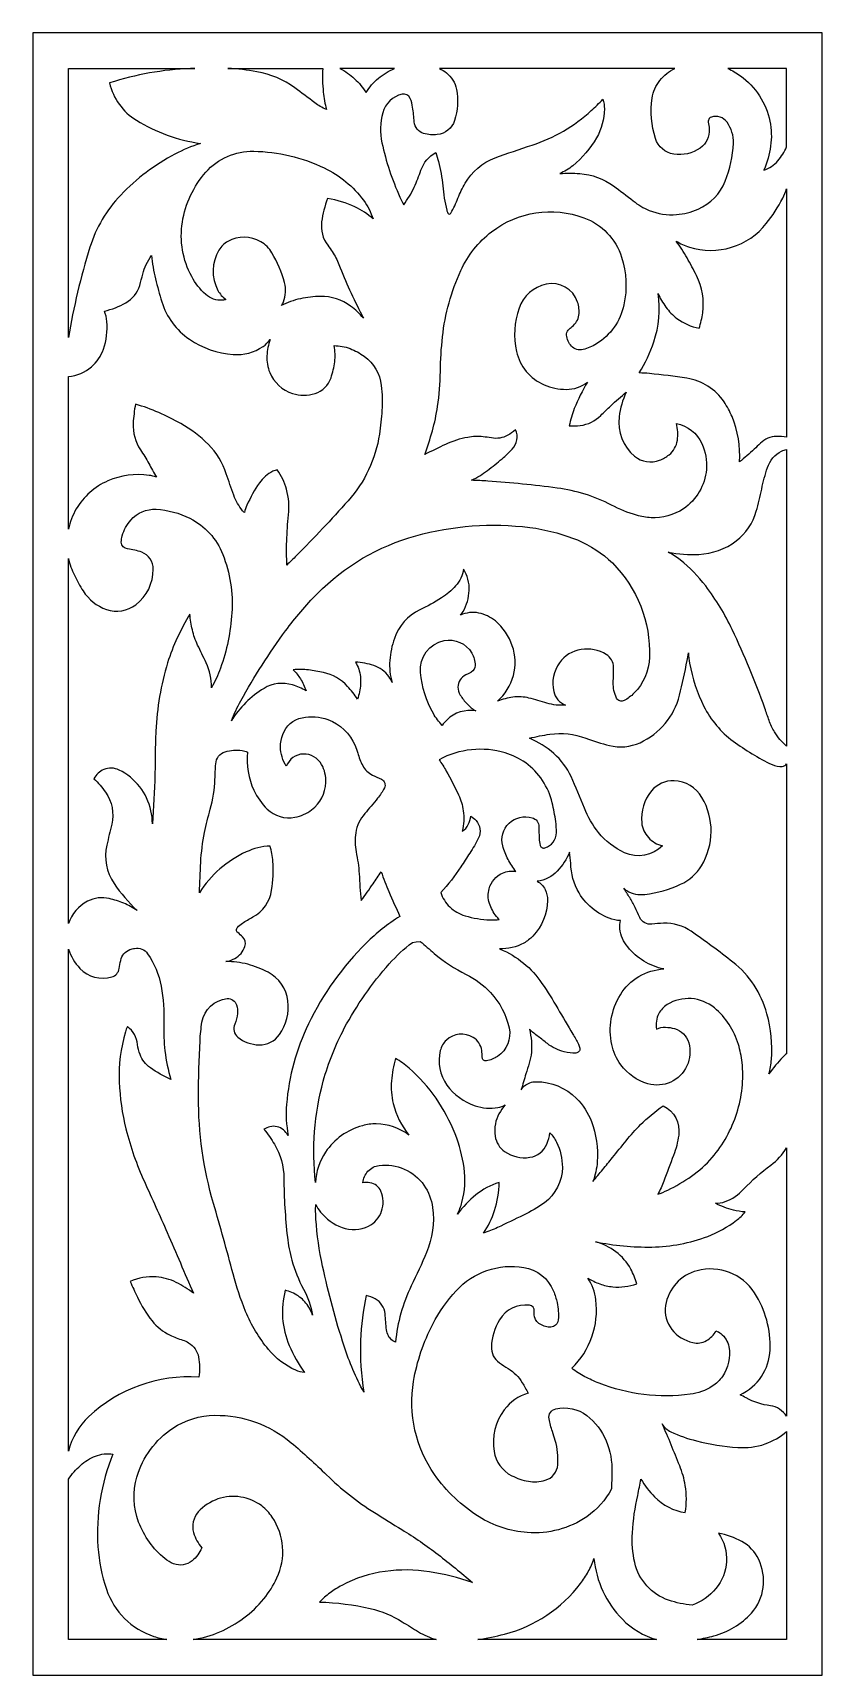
# Model space of a CAD drawing. Header units: centimetres. Extents: x -5.75 to -1.5, y 0.16 to 9.
import ezdxf

# ---------------------------------------------------------------- set-up
doc = ezdxf.new("R2010")
doc.units = ezdxf.units.CM
doc.header["$MEASUREMENT"] = 0
doc.layers.add('layer 1', color=7, linetype='Continuous')

msp = doc.modelspace()

# ---------------------------------------------------------------- linework, layer by layer
at = {"layer": 'layer 1', "color": 250}
for points, knots in [([(-5.74579, 9.00077), (-5.74579, 9.00077), (-1.49953, 9.00077), (-1.49953, 9.00077), (-1.49953, 9.00077), (-1.49953, 9.00077), (-1.49953, 0.16444), (-1.49953, 0.16444), (-1.49953, 0.16444), (-1.49953, 0.16444), (-5.74579, 0.16444), (-5.74579, 0.16444), (-5.74579, 0.16444), (-5.74579, 0.16444), (-5.74579, 9.00077), (-5.74579, 9.00077), (-5.74579, 9.00077), (-5.74579, 9.00077), (-5.74579, 9.00077), (-5.74579, 9.00077)], [0, 0, 0, 0, 0.1666667, 0.1666667, 0.1666667, 0.1666667, 0.3333333, 0.3333333, 0.3333333, 0.3333333, 0.5, 0.5, 0.5, 0.5, 0.6666667, 0.6666667, 0.6666667, 0.6666667, 1, 1, 1, 1]), ([(-5.55425, 7.3608), (-5.52706, 7.52525), (-5.48853, 7.68763), (-5.43895, 7.84675), (-5.43895, 7.84675), (-5.40614, 7.95214), (-5.34931, 8.04852), (-5.27299, 8.12826), (-5.27299, 8.12826), (-5.18826, 8.21683), (-5.08968, 8.29111), (-4.9812, 8.34812), (-4.9812, 8.34812), (-4.93735, 8.37115), (-4.8916, 8.39044), (-4.84448, 8.40576), (-4.84448, 8.40576), (-4.96648, 8.42348), (-5.08363, 8.46597), (-5.18868, 8.5305), (-5.18868, 8.5305), (-5.26178, 8.5754), (-5.31376, 8.64786), (-5.33297, 8.73145), (-5.33297, 8.73145), (-5.19206, 8.7768), (-5.04564, 8.8028), (-4.89774, 8.80873), (-4.89774, 8.80873), (-4.88969, 8.80905), (-4.88167, 8.80923), (-4.87363, 8.80923), (-4.87363, 8.80923), (-4.87363, 8.80923), (-5.55425, 8.80923), (-5.55425, 8.80923), (-5.55425, 8.80923), (-5.55425, 8.80923), (-5.55425, 7.3608), (-5.55425, 7.3608), (-5.55425, 7.3608), (-5.55425, 7.3608), (-5.55425, 7.3608), (-5.55425, 7.3608)], [0, 0, 0, 0, 0.0833333, 0.0833333, 0.0833333, 0.0833333, 0.1666667, 0.1666667, 0.1666667, 0.1666667, 0.25, 0.25, 0.25, 0.25, 0.3333333, 0.3333333, 0.3333333, 0.3333333, 0.4166667, 0.4166667, 0.4166667, 0.4166667, 0.5, 0.5, 0.5, 0.5, 0.5833333, 0.5833333, 0.5833333, 0.5833333, 0.6666667, 0.6666667, 0.6666667, 0.6666667, 0.75, 0.75, 0.75, 0.75, 0.8333333, 0.8333333, 0.8333333, 0.8333333, 1, 1, 1, 1]), ([(-4.69763, 8.80923), (-4.64486, 8.80669), (-4.59229, 8.8008), (-4.54025, 8.79155), (-4.54025, 8.79155), (-4.46652, 8.77847), (-4.39673, 8.74868), (-4.33629, 8.70454), (-4.33629, 8.70454), (-4.30041, 8.67832), (-4.26483, 8.6517), (-4.22954, 8.6247), (-4.22954, 8.6247), (-4.21031, 8.60995), (-4.18926, 8.59779), (-4.16688, 8.58846), (-4.16688, 8.58846), (-4.17457, 8.61921), (-4.18006, 8.65047), (-4.18339, 8.682), (-4.18339, 8.682), (-4.18763, 8.72427), (-4.18853, 8.76682), (-4.18614, 8.80923), (-4.18614, 8.80923), (-4.18614, 8.80923), (-4.69767, 8.80923), (-4.69767, 8.80923), (-4.69767, 8.80923), (-4.69767, 8.80923), (-4.69763, 8.80923), (-4.69763, 8.80923)], [0, 0, 0, 0, 0.1111111, 0.1111111, 0.1111111, 0.1111111, 0.2222222, 0.2222222, 0.2222222, 0.2222222, 0.3333333, 0.3333333, 0.3333333, 0.3333333, 0.4444444, 0.4444444, 0.4444444, 0.4444444, 0.5555556, 0.5555556, 0.5555556, 0.5555556, 0.6666667, 0.6666667, 0.6666667, 0.6666667, 0.7777778, 0.7777778, 0.7777778, 0.7777778, 1, 1, 1, 1]), ([(-4.09467, 8.80923), (-4.09467, 8.80923), (-3.79995, 8.80923), (-3.79995, 8.80923), (-3.79995, 8.80923), (-3.83122, 8.79588), (-3.86045, 8.7782), (-3.88672, 8.75663), (-3.88672, 8.75663), (-3.91312, 8.73501), (-3.93534, 8.7088), (-3.95234, 8.67924), (-3.95234, 8.67924), (-3.97021, 8.70641), (-3.99116, 8.73144), (-4.01478, 8.75376), (-4.01478, 8.75376), (-4.03848, 8.77615), (-4.06542, 8.79483), (-4.09467, 8.80923)], [0, 0, 0, 0, 0.1666667, 0.1666667, 0.1666667, 0.1666667, 0.3333333, 0.3333333, 0.3333333, 0.3333333, 0.5, 0.5, 0.5, 0.5, 0.6666667, 0.6666667, 0.6666667, 0.6666667, 1, 1, 1, 1]), ([(-3.55802, 8.80923), (-3.55802, 8.80923), (-2.29169, 8.80923), (-2.29169, 8.80923), (-2.29169, 8.80923), (-2.32308, 8.79387), (-2.35066, 8.77178), (-2.37255, 8.74459), (-2.37255, 8.74459), (-2.39453, 8.7172), (-2.40887, 8.68452), (-2.4141, 8.64979), (-2.4141, 8.64979), (-2.42508, 8.57687), (-2.41903, 8.50241), (-2.39641, 8.43222), (-2.39641, 8.43222), (-2.38211, 8.38781), (-2.34401, 8.35524), (-2.29789, 8.34802), (-2.29789, 8.34802), (-2.24783, 8.34017), (-2.19671, 8.35193), (-2.15512, 8.38087), (-2.15512, 8.38087), (-2.12195, 8.40395), (-2.10366, 8.44293), (-2.10718, 8.48318), (-2.10718, 8.48318), (-2.10832, 8.49554), (-2.10998, 8.50788), (-2.11212, 8.52009), (-2.11212, 8.52009), (-2.11333, 8.52711), (-2.11156, 8.53427), (-2.10718, 8.53988), (-2.10718, 8.53988), (-2.10415, 8.54371), (-2.10005, 8.5465), (-2.09538, 8.54792), (-2.09538, 8.54792), (-2.06403, 8.55742), (-2.03007, 8.54596), (-2.01086, 8.51942), (-2.01086, 8.51942), (-1.98732, 8.48689), (-1.97548, 8.44735), (-1.97729, 8.40727), (-1.97729, 8.40727), (-1.9804, 8.33703), (-1.99524, 8.26779), (-2.02119, 8.20244), (-2.02119, 8.20244), (-2.04795, 8.13503), (-2.10036, 8.08092), (-2.16686, 8.05196), (-2.16686, 8.05196), (-2.2037, 8.03587), (-2.24294, 8.02613), (-2.28298, 8.023), (-2.28298, 8.023), (-2.33292, 8.0191), (-2.38309, 8.02684), (-2.42954, 8.04555), (-2.42954, 8.04555), (-2.46057, 8.05855), (-2.48964, 8.07573), (-2.51597, 8.09664), (-2.51597, 8.09664), (-2.55072, 8.12422), (-2.58607, 8.15106), (-2.62197, 8.1771), (-2.62197, 8.1771), (-2.67519, 8.21569), (-2.73803, 8.23874), (-2.80358, 8.24364), (-2.80358, 8.24364), (-2.83911, 8.24631), (-2.87482, 8.2462), (-2.91033, 8.24328), (-2.91033, 8.24328), (-2.88566, 8.25446), (-2.8625, 8.26867), (-2.84137, 8.28565), (-2.84137, 8.28565), (-2.78939, 8.32733), (-2.74585, 8.37853), (-2.71296, 8.43647), (-2.71296, 8.43647), (-2.68615, 8.48376), (-2.67173, 8.53703), (-2.67107, 8.59138), (-2.67107, 8.59138), (-2.67087, 8.609), (-2.67364, 8.62649), (-2.67933, 8.64315), (-2.67933, 8.64315), (-2.69939, 8.62238), (-2.7201, 8.60219), (-2.74139, 8.58265), (-2.74139, 8.58265), (-2.83301, 8.49855), (-2.94172, 8.43514), (-3.06005, 8.39679), (-3.06005, 8.39679), (-3.12694, 8.37505), (-3.19332, 8.35197), (-3.25925, 8.32747), (-3.25925, 8.32747), (-3.32714, 8.30222), (-3.38414, 8.25424), (-3.4205, 8.19157), (-3.4205, 8.19157), (-3.43539, 8.1659), (-3.44821, 8.13912), (-3.45882, 8.11142), (-3.45882, 8.11142), (-3.46941, 8.08373), (-3.48201, 8.05686), (-3.49643, 8.03096), (-3.49643, 8.03096), (-3.49814, 8.02785), (-3.50145, 8.02594), (-3.50502, 8.02597), (-3.50502, 8.02597), (-3.50858, 8.02601), (-3.51183, 8.02806), (-3.51346, 8.03121), (-3.51346, 8.03121), (-3.51609, 8.03629), (-3.51809, 8.04165), (-3.51939, 8.04718), (-3.51939, 8.04718), (-3.52951, 8.09015), (-3.53653, 8.13376), (-3.54042, 8.17775), (-3.54042, 8.17775), (-3.54433, 8.22177), (-3.55224, 8.2653), (-3.56414, 8.30788), (-3.56414, 8.30788), (-3.5687, 8.32423), (-3.57332, 8.34061), (-3.57798, 8.35697), (-3.57798, 8.35697), (-3.61581, 8.33649), (-3.6444, 8.30236), (-3.65794, 8.26151), (-3.65794, 8.26151), (-3.6682, 8.23059), (-3.68017, 8.20025), (-3.69372, 8.17063), (-3.69372, 8.17063), (-3.70148, 8.15372), (-3.71032, 8.13735), (-3.72021, 8.12156), (-3.72021, 8.12156), (-3.73005, 8.10581), (-3.74006, 8.09017), (-3.75019, 8.07461), (-3.75019, 8.07461), (-3.75763, 8.08851), (-3.76463, 8.10266), (-3.77114, 8.11705), (-3.77114, 8.11705), (-3.81356, 8.21064), (-3.84591, 8.30856), (-3.86771, 8.40902), (-3.86771, 8.40902), (-3.87932, 8.46245), (-3.87777, 8.51792), (-3.86322, 8.5706), (-3.86322, 8.5706), (-3.84953, 8.62026), (-3.80993, 8.65861), (-3.75982, 8.67066), (-3.75982, 8.67066), (-3.74153, 8.67507), (-3.72277, 8.66544), (-3.71563, 8.64804), (-3.71563, 8.64804), (-3.70934, 8.63266), (-3.70497, 8.61657), (-3.70259, 8.60011), (-3.70259, 8.60011), (-3.69877, 8.57389), (-3.69578, 8.54756), (-3.69358, 8.52112), (-3.69358, 8.52112), (-3.69117, 8.4922), (-3.67123, 8.4677), (-3.64336, 8.45955), (-3.64336, 8.45955), (-3.61955, 8.45255), (-3.59463, 8.45034), (-3.56998, 8.45302), (-3.56998, 8.45302), (-3.5269, 8.45772), (-3.49062, 8.48718), (-3.47731, 8.52841), (-3.47731, 8.52841), (-3.45973, 8.58273), (-3.45609, 8.64054), (-3.46668, 8.69663), (-3.46668, 8.69663), (-3.47339, 8.73208), (-3.49277, 8.76379), (-3.5212, 8.78595), (-3.5212, 8.78595), (-3.53268, 8.79491), (-3.54503, 8.80271), (-3.55805, 8.80923), (-3.55805, 8.80923), (-3.55805, 8.80923), (-3.55802, 8.80923), (-3.55802, 8.80923)], [0, 0, 0, 0, 0.0181818, 0.0181818, 0.0181818, 0.0181818, 0.0363636, 0.0363636, 0.0363636, 0.0363636, 0.0545455, 0.0545455, 0.0545455, 0.0545455, 0.0727273, 0.0727273, 0.0727273, 0.0727273, 0.0909091, 0.0909091, 0.0909091, 0.0909091, 0.1090909, 0.1090909, 0.1090909, 0.1090909, 0.1272727, 0.1272727, 0.1272727, 0.1272727, 0.1454545, 0.1454545, 0.1454545, 0.1454545, 0.1636364, 0.1636364, 0.1636364, 0.1636364, 0.1818182, 0.1818182, 0.1818182, 0.1818182, 0.2, 0.2, 0.2, 0.2, 0.2181818, 0.2181818, 0.2181818, 0.2181818, 0.2363636, 0.2363636, 0.2363636, 0.2363636, 0.2545455, 0.2545455, 0.2545455, 0.2545455, 0.2727273, 0.2727273, 0.2727273, 0.2727273, 0.2909091, 0.2909091, 0.2909091, 0.2909091, 0.3090909, 0.3090909, 0.3090909, 0.3090909, 0.3272727, 0.3272727, 0.3272727, 0.3272727, 0.3454545, 0.3454545, 0.3454545, 0.3454545, 0.3636364, 0.3636364, 0.3636364, 0.3636364, 0.3818182, 0.3818182, 0.3818182, 0.3818182, 0.4, 0.4, 0.4, 0.4, 0.4181818, 0.4181818, 0.4181818, 0.4181818, 0.4363636, 0.4363636, 0.4363636, 0.4363636, 0.4545455, 0.4545455, 0.4545455, 0.4545455, 0.4727273, 0.4727273, 0.4727273, 0.4727273, 0.4909091, 0.4909091, 0.4909091, 0.4909091, 0.5090909, 0.5090909, 0.5090909, 0.5090909, 0.5272727, 0.5272727, 0.5272727, 0.5272727, 0.5454545, 0.5454545, 0.5454545, 0.5454545, 0.5636364, 0.5636364, 0.5636364, 0.5636364, 0.5818182, 0.5818182, 0.5818182, 0.5818182, 0.6, 0.6, 0.6, 0.6, 0.6181818, 0.6181818, 0.6181818, 0.6181818, 0.6363636, 0.6363636, 0.6363636, 0.6363636, 0.6545455, 0.6545455, 0.6545455, 0.6545455, 0.6727273, 0.6727273, 0.6727273, 0.6727273, 0.6909091, 0.6909091, 0.6909091, 0.6909091, 0.7090909, 0.7090909, 0.7090909, 0.7090909, 0.7272727, 0.7272727, 0.7272727, 0.7272727, 0.7454545, 0.7454545, 0.7454545, 0.7454545, 0.7636364, 0.7636364, 0.7636364, 0.7636364, 0.7818182, 0.7818182, 0.7818182, 0.7818182, 0.8, 0.8, 0.8, 0.8, 0.8181818, 0.8181818, 0.8181818, 0.8181818, 0.8363636, 0.8363636, 0.8363636, 0.8363636, 0.8545455, 0.8545455, 0.8545455, 0.8545455, 0.8727273, 0.8727273, 0.8727273, 0.8727273, 0.8909091, 0.8909091, 0.8909091, 0.8909091, 0.9090909, 0.9090909, 0.9090909, 0.9090909, 0.9272727, 0.9272727, 0.9272727, 0.9272727, 0.9454545, 0.9454545, 0.9454545, 0.9454545, 0.9636364, 0.9636364, 0.9636364, 0.9636364, 1, 1, 1, 1]), ([(-2.00749, 8.80923), (-2.00749, 8.80923), (-1.69106, 8.80923), (-1.69106, 8.80923), (-1.69106, 8.80923), (-1.69106, 8.80923), (-1.69106, 8.38777), (-1.69106, 8.38777), (-1.69106, 8.38777), (-1.70272, 8.36014), (-1.71861, 8.33454), (-1.73816, 8.31186), (-1.73816, 8.31186), (-1.75796, 8.28889), (-1.7837, 8.27178), (-1.81258, 8.26242), (-1.81258, 8.26242), (-1.79509, 8.30372), (-1.78304, 8.34708), (-1.77675, 8.39149), (-1.77675, 8.39149), (-1.77049, 8.43602), (-1.7718, 8.48129), (-1.78067, 8.52535), (-1.78067, 8.52535), (-1.80118, 8.62375), (-1.8576, 8.71089), (-1.93901, 8.76984), (-1.93901, 8.76984), (-1.9604, 8.78532), (-1.98337, 8.7985), (-2.00749, 8.80923)], [0, 0, 0, 0, 0.1111111, 0.1111111, 0.1111111, 0.1111111, 0.2222222, 0.2222222, 0.2222222, 0.2222222, 0.3333333, 0.3333333, 0.3333333, 0.3333333, 0.4444444, 0.4444444, 0.4444444, 0.4444444, 0.5555556, 0.5555556, 0.5555556, 0.5555556, 0.6666667, 0.6666667, 0.6666667, 0.6666667, 0.7777778, 0.7777778, 0.7777778, 0.7777778, 1, 1, 1, 1]), ([(-3.96752, 7.46611), (-3.97047, 7.47208), (-3.97343, 7.47801), (-3.97651, 7.48393), (-3.97651, 7.48393), (-4.02218, 7.57163), (-4.0632, 7.66177), (-4.09933, 7.75384), (-4.09933, 7.75384), (-4.10895, 7.77834), (-4.12102, 7.80175), (-4.1354, 7.82377), (-4.1354, 7.82377), (-4.14295, 7.83531), (-4.15091, 7.8466), (-4.15921, 7.85759), (-4.15921, 7.85759), (-4.1864, 7.89355), (-4.19825, 7.93885), (-4.19221, 7.98354), (-4.19221, 7.98354), (-4.18637, 8.02669), (-4.1755, 8.06899), (-4.15987, 8.10963), (-4.15987, 8.10963), (-4.10903, 8.10161), (-4.0595, 8.08649), (-4.01285, 8.06474), (-4.01285, 8.06474), (-3.97739, 8.04746), (-3.94441, 8.02549), (-3.91483, 7.99937), (-3.91483, 7.99937), (-3.92687, 8.03532), (-3.94441, 8.06913), (-3.96687, 8.09965), (-3.96687, 8.09965), (-4.02181, 8.17437), (-4.09442, 8.23424), (-4.17823, 8.27395), (-4.17823, 8.27395), (-4.29699, 8.33019), (-4.42619, 8.36089), (-4.55755, 8.36408), (-4.55755, 8.36408), (-4.65597, 8.36645), (-4.75037, 8.32508), (-4.81532, 8.25097), (-4.81532, 8.25097), (-4.88193, 8.17502), (-4.92566, 8.08172), (-4.94139, 7.98187), (-4.94139, 7.98187), (-4.95723, 7.88134), (-4.93954, 7.77842), (-4.89099, 7.68897), (-4.89099, 7.68897), (-4.8715, 7.65307), (-4.8461, 7.62074), (-4.81582, 7.5933), (-4.81582, 7.5933), (-4.79116, 7.57096), (-4.7585, 7.55967), (-4.72533, 7.56195), (-4.72533, 7.56195), (-4.71907, 7.56239), (-4.71295, 7.56392), (-4.7072, 7.56645), (-4.7072, 7.56645), (-4.72535, 7.57896), (-4.74022, 7.59568), (-4.75052, 7.6152), (-4.75052, 7.6152), (-4.7865, 7.6835), (-4.78434, 7.76571), (-4.74484, 7.83204), (-4.74484, 7.83204), (-4.73317, 7.85162), (-4.71651, 7.86778), (-4.69656, 7.87883), (-4.69656, 7.87883), (-4.64129, 7.90949), (-4.5739, 7.9087), (-4.51933, 7.87684), (-4.51933, 7.87684), (-4.49462, 7.8624), (-4.47396, 7.84189), (-4.45934, 7.81731), (-4.45934, 7.81731), (-4.42963, 7.76709), (-4.40696, 7.71307), (-4.39195, 7.65672), (-4.39195, 7.65672), (-4.3829, 7.62268), (-4.38466, 7.5867), (-4.39702, 7.55374), (-4.39702, 7.55374), (-4.39974, 7.54641), (-4.40382, 7.53963), (-4.40904, 7.53375), (-4.40904, 7.53375), (-4.37658, 7.55027), (-4.34215, 7.56258), (-4.30653, 7.57031), (-4.30653, 7.57031), (-4.27102, 7.57803), (-4.23481, 7.58218), (-4.19848, 7.58271), (-4.19848, 7.58271), (-4.14008, 7.58357), (-4.08302, 7.56516), (-4.03612, 7.5304), (-4.03612, 7.5304), (-4.01086, 7.51167), (-3.98784, 7.49009), (-3.96752, 7.46611)], [0, 0, 0, 0, 0.0333333, 0.0333333, 0.0333333, 0.0333333, 0.0666667, 0.0666667, 0.0666667, 0.0666667, 0.1, 0.1, 0.1, 0.1, 0.1333333, 0.1333333, 0.1333333, 0.1333333, 0.1666667, 0.1666667, 0.1666667, 0.1666667, 0.2, 0.2, 0.2, 0.2, 0.2333333, 0.2333333, 0.2333333, 0.2333333, 0.2666667, 0.2666667, 0.2666667, 0.2666667, 0.3, 0.3, 0.3, 0.3, 0.3333333, 0.3333333, 0.3333333, 0.3333333, 0.3666667, 0.3666667, 0.3666667, 0.3666667, 0.4, 0.4, 0.4, 0.4, 0.4333333, 0.4333333, 0.4333333, 0.4333333, 0.4666667, 0.4666667, 0.4666667, 0.4666667, 0.5, 0.5, 0.5, 0.5, 0.5333333, 0.5333333, 0.5333333, 0.5333333, 0.5666667, 0.5666667, 0.5666667, 0.5666667, 0.6, 0.6, 0.6, 0.6, 0.6333333, 0.6333333, 0.6333333, 0.6333333, 0.6666667, 0.6666667, 0.6666667, 0.6666667, 0.7, 0.7, 0.7, 0.7, 0.7333333, 0.7333333, 0.7333333, 0.7333333, 0.7666667, 0.7666667, 0.7666667, 0.7666667, 0.8, 0.8, 0.8, 0.8, 0.8333333, 0.8333333, 0.8333333, 0.8333333, 0.8666667, 0.8666667, 0.8666667, 0.8666667, 0.9, 0.9, 0.9, 0.9, 0.9333333, 0.9333333, 0.9333333, 0.9333333, 1, 1, 1, 1]), ([(-1.69106, 6.82524), (-1.69106, 6.82524), (-1.69106, 8.16213), (-1.69106, 8.16213), (-1.69106, 8.16213), (-1.69668, 8.14492), (-1.70362, 8.12819), (-1.71189, 8.11208), (-1.71189, 8.11208), (-1.73673, 8.06355), (-1.76623, 8.01755), (-1.79991, 7.97466), (-1.79991, 7.97466), (-1.8477, 7.91382), (-1.91312, 7.86917), (-1.98721, 7.84678), (-1.98721, 7.84678), (-2.06119, 7.82442), (-2.14025, 7.82487), (-2.21399, 7.84811), (-2.21399, 7.84811), (-2.23889, 7.85594), (-2.26272, 7.86695), (-2.2849, 7.88075), (-2.2849, 7.88075), (-2.26353, 7.85166), (-2.24394, 7.82129), (-2.22626, 7.78985), (-2.22626, 7.78985), (-2.20853, 7.75842), (-2.19155, 7.72657), (-2.17528, 7.6944), (-2.17528, 7.6944), (-2.14424, 7.63281), (-2.13268, 7.56318), (-2.14219, 7.49488), (-2.14219, 7.49488), (-2.14613, 7.46646), (-2.15242, 7.43843), (-2.16098, 7.41105), (-2.16098, 7.41105), (-2.2045, 7.41963), (-2.24553, 7.43787), (-2.2811, 7.46442), (-2.2811, 7.46442), (-2.30358, 7.48159), (-2.32344, 7.50197), (-2.34005, 7.52488), (-2.34005, 7.52488), (-2.35659, 7.54775), (-2.37083, 7.5722), (-2.38255, 7.59787), (-2.38255, 7.59787), (-2.36881, 7.51087), (-2.3766, 7.42174), (-2.40519, 7.3384), (-2.40519, 7.3384), (-2.42531, 7.27982), (-2.45166, 7.22352), (-2.48384, 7.1706), (-2.48384, 7.1706), (-2.4654, 7.17037), (-2.44703, 7.1694), (-2.42867, 7.16766), (-2.42867, 7.16766), (-2.36121, 7.1613), (-2.29396, 7.15298), (-2.22697, 7.14267), (-2.22697, 7.14267), (-2.14556, 7.13015), (-2.07307, 7.08386), (-2.02734, 7.0153), (-2.02734, 7.0153), (-2.01059, 6.99015), (-1.99614, 6.9635), (-1.98422, 6.9357), (-1.98422, 6.9357), (-1.95248, 6.85849), (-1.93874, 6.77507), (-1.94397, 6.69177), (-1.94397, 6.69177), (-1.93083, 6.70314), (-1.91757, 6.71445), (-1.90428, 6.72567), (-1.90428, 6.72567), (-1.8909, 6.73698), (-1.87776, 6.74859), (-1.86495, 6.7606), (-1.86495, 6.7606), (-1.8539, 6.77115), (-1.84296, 6.7818), (-1.83206, 6.79251), (-1.83206, 6.79251), (-1.80882, 6.81527), (-1.77778, 6.82839), (-1.74527, 6.82923), (-1.74527, 6.82923), (-1.72714, 6.82973), (-1.70897, 6.82839), (-1.69106, 6.82524)], [0, 0, 0, 0, 0.0384615, 0.0384615, 0.0384615, 0.0384615, 0.0769231, 0.0769231, 0.0769231, 0.0769231, 0.1153846, 0.1153846, 0.1153846, 0.1153846, 0.1538462, 0.1538462, 0.1538462, 0.1538462, 0.1923077, 0.1923077, 0.1923077, 0.1923077, 0.2307692, 0.2307692, 0.2307692, 0.2307692, 0.2692308, 0.2692308, 0.2692308, 0.2692308, 0.3076923, 0.3076923, 0.3076923, 0.3076923, 0.3461538, 0.3461538, 0.3461538, 0.3461538, 0.3846154, 0.3846154, 0.3846154, 0.3846154, 0.4230769, 0.4230769, 0.4230769, 0.4230769, 0.4615385, 0.4615385, 0.4615385, 0.4615385, 0.5, 0.5, 0.5, 0.5, 0.5384615, 0.5384615, 0.5384615, 0.5384615, 0.5769231, 0.5769231, 0.5769231, 0.5769231, 0.6153846, 0.6153846, 0.6153846, 0.6153846, 0.6538462, 0.6538462, 0.6538462, 0.6538462, 0.6923077, 0.6923077, 0.6923077, 0.6923077, 0.7307692, 0.7307692, 0.7307692, 0.7307692, 0.7692308, 0.7692308, 0.7692308, 0.7692308, 0.8076923, 0.8076923, 0.8076923, 0.8076923, 0.8461538, 0.8461538, 0.8461538, 0.8461538, 0.8846154, 0.8846154, 0.8846154, 0.8846154, 0.9230769, 0.9230769, 0.9230769, 0.9230769, 1, 1, 1, 1]), ([(-3.63747, 6.73143), (-3.60044, 6.75057), (-3.56299, 6.7689), (-3.52519, 6.78645), (-3.52519, 6.78645), (-3.48723, 6.80406), (-3.44721, 6.81681), (-3.40607, 6.82437), (-3.40607, 6.82437), (-3.37899, 6.82935), (-3.35129, 6.83038), (-3.3239, 6.8274), (-3.3239, 6.8274), (-3.30884, 6.82576), (-3.29389, 6.82359), (-3.27901, 6.8209), (-3.27901, 6.8209), (-3.24895, 6.81538), (-3.21794, 6.82061), (-3.19137, 6.83566), (-3.19137, 6.83566), (-3.1767, 6.84396), (-3.16283, 6.85363), (-3.15, 6.86455), (-3.15, 6.86455), (-3.14088, 6.84806), (-3.13791, 6.82884), (-3.14166, 6.81036), (-3.14166, 6.81036), (-3.14531, 6.79209), (-3.15395, 6.77522), (-3.16658, 6.76156), (-3.16658, 6.76156), (-3.18376, 6.74302), (-3.20208, 6.72549), (-3.22141, 6.70917), (-3.22141, 6.70917), (-3.24712, 6.68751), (-3.27333, 6.6665), (-3.30006, 6.64617), (-3.30006, 6.64617), (-3.32686, 6.62579), (-3.35554, 6.60802), (-3.38569, 6.5931), (-3.38569, 6.5931), (-3.3562, 6.5926), (-3.32673, 6.59128), (-3.29732, 6.58911), (-3.29732, 6.58911), (-3.17289, 6.58006), (-3.0487, 6.56745), (-2.92497, 6.55136), (-2.92497, 6.55136), (-2.82313, 6.53807), (-2.72435, 6.50716), (-2.6331, 6.45999), (-2.6331, 6.45999), (-2.58967, 6.43755), (-2.54425, 6.41912), (-2.49747, 6.40499), (-2.49747, 6.40499), (-2.47236, 6.39738), (-2.44639, 6.39297), (-2.4202, 6.39182), (-2.4202, 6.39182), (-2.35855, 6.38919), (-2.29769, 6.40594), (-2.24608, 6.43979), (-2.24608, 6.43979), (-2.17518, 6.48833), (-2.12983, 6.5661), (-2.12248, 6.65171), (-2.12248, 6.65171), (-2.11841, 6.69931), (-2.12669, 6.74712), (-2.14658, 6.79057), (-2.14658, 6.79057), (-2.17219, 6.84651), (-2.22299, 6.88676), (-2.28332, 6.89884), (-2.28332, 6.89884), (-2.27591, 6.86947), (-2.27427, 6.83893), (-2.27845, 6.80894), (-2.27845, 6.80894), (-2.28273, 6.77813), (-2.29868, 6.75009), (-2.32295, 6.73061), (-2.32295, 6.73061), (-2.33838, 6.71824), (-2.35568, 6.7083), (-2.37418, 6.70126), (-2.37418, 6.70126), (-2.4195, 6.6839), (-2.4707, 6.69228), (-2.50817, 6.72313), (-2.50817, 6.72313), (-2.57057, 6.77452), (-2.60218, 6.85441), (-2.59197, 6.93454), (-2.59197, 6.93454), (-2.58607, 6.98081), (-2.57314, 7.02588), (-2.55366, 7.06823), (-2.55366, 7.06823), (-2.56743, 7.0558), (-2.58134, 7.04352), (-2.5953, 7.03136), (-2.5953, 7.03136), (-2.60936, 7.01912), (-2.62321, 7.00662), (-2.63682, 6.99392), (-2.63682, 6.99392), (-2.6549, 6.97667), (-2.67283, 6.95929), (-2.69056, 6.94172), (-2.69056, 6.94172), (-2.72032, 6.91226), (-2.75901, 6.89345), (-2.80056, 6.88821), (-2.80056, 6.88821), (-2.82018, 6.88576), (-2.84001, 6.88535), (-2.85968, 6.88701), (-2.85968, 6.88701), (-2.85319, 6.91838), (-2.84427, 6.94914), (-2.83294, 6.9791), (-2.83294, 6.9791), (-2.81345, 7.02862), (-2.78957, 7.07636), (-2.76162, 7.12167), (-2.76162, 7.12167), (-2.7944, 7.09601), (-2.83486, 7.08216), (-2.87649, 7.08234), (-2.87649, 7.08234), (-2.91736, 7.08253), (-2.95778, 7.09095), (-2.99533, 7.10711), (-2.99533, 7.10711), (-3.07082, 7.13958), (-3.12608, 7.20645), (-3.14381, 7.28671), (-3.14381, 7.28671), (-3.1609, 7.364), (-3.15619, 7.44458), (-3.13027, 7.51936), (-3.13027, 7.51936), (-3.10758, 7.58489), (-3.05228, 7.63387), (-2.98451, 7.6486), (-2.98451, 7.6486), (-2.91186, 7.66436), (-2.83888, 7.62292), (-2.81509, 7.55245), (-2.81509, 7.55245), (-2.80746, 7.52966), (-2.80517, 7.50546), (-2.8085, 7.48165), (-2.8085, 7.48165), (-2.81192, 7.45721), (-2.82492, 7.43516), (-2.84466, 7.42037), (-2.84466, 7.42037), (-2.85214, 7.41476), (-2.85903, 7.4084), (-2.8652, 7.40137), (-2.8652, 7.40137), (-2.87159, 7.3941), (-2.87487, 7.38458), (-2.87431, 7.37491), (-2.87431, 7.37491), (-2.873, 7.35253), (-2.86381, 7.33135), (-2.8484, 7.31509), (-2.8484, 7.31509), (-2.83235, 7.29817), (-2.80853, 7.29112), (-2.78589, 7.29662), (-2.78589, 7.29662), (-2.76049, 7.30273), (-2.73628, 7.31288), (-2.7141, 7.32666), (-2.7141, 7.32666), (-2.63824, 7.37384), (-2.58479, 7.44975), (-2.56603, 7.53712), (-2.56603, 7.53712), (-2.54771, 7.62244), (-2.55204, 7.71103), (-2.57858, 7.79414), (-2.57858, 7.79414), (-2.60999, 7.89233), (-2.68488, 7.97048), (-2.78165, 8.00596), (-2.78165, 8.00596), (-2.949, 8.0673), (-3.13594, 8.03912), (-3.27761, 7.93097), (-3.27761, 7.93097), (-3.34904, 7.87556), (-3.40596, 7.8037), (-3.44357, 7.7215), (-3.44357, 7.7215), (-3.49506, 7.60894), (-3.52821, 7.48892), (-3.54182, 7.36592), (-3.54182, 7.36592), (-3.5487, 7.30354), (-3.55262, 7.24088), (-3.55349, 7.17813), (-3.55349, 7.17813), (-3.55439, 7.11532), (-3.55943, 7.05268), (-3.56861, 6.99056), (-3.56861, 6.99056), (-3.57517, 6.94626), (-3.58443, 6.90241), (-3.5964, 6.85923), (-3.5964, 6.85923), (-3.60833, 6.81609), (-3.62204, 6.77348), (-3.63747, 6.73143), (-3.63747, 6.73143), (-3.63747, 6.73143), (-3.63747, 6.73143), (-3.63747, 6.73143)], [0, 0, 0, 0, 0.0172414, 0.0172414, 0.0172414, 0.0172414, 0.0344828, 0.0344828, 0.0344828, 0.0344828, 0.0517241, 0.0517241, 0.0517241, 0.0517241, 0.0689655, 0.0689655, 0.0689655, 0.0689655, 0.0862069, 0.0862069, 0.0862069, 0.0862069, 0.1034483, 0.1034483, 0.1034483, 0.1034483, 0.1206897, 0.1206897, 0.1206897, 0.1206897, 0.137931, 0.137931, 0.137931, 0.137931, 0.1551724, 0.1551724, 0.1551724, 0.1551724, 0.1724138, 0.1724138, 0.1724138, 0.1724138, 0.1896552, 0.1896552, 0.1896552, 0.1896552, 0.2068966, 0.2068966, 0.2068966, 0.2068966, 0.2241379, 0.2241379, 0.2241379, 0.2241379, 0.2413793, 0.2413793, 0.2413793, 0.2413793, 0.2586207, 0.2586207, 0.2586207, 0.2586207, 0.2758621, 0.2758621, 0.2758621, 0.2758621, 0.2931034, 0.2931034, 0.2931034, 0.2931034, 0.3103448, 0.3103448, 0.3103448, 0.3103448, 0.3275862, 0.3275862, 0.3275862, 0.3275862, 0.3448276, 0.3448276, 0.3448276, 0.3448276, 0.362069, 0.362069, 0.362069, 0.362069, 0.3793103, 0.3793103, 0.3793103, 0.3793103, 0.3965517, 0.3965517, 0.3965517, 0.3965517, 0.4137931, 0.4137931, 0.4137931, 0.4137931, 0.4310345, 0.4310345, 0.4310345, 0.4310345, 0.4482759, 0.4482759, 0.4482759, 0.4482759, 0.4655172, 0.4655172, 0.4655172, 0.4655172, 0.4827586, 0.4827586, 0.4827586, 0.4827586, 0.5, 0.5, 0.5, 0.5, 0.5172414, 0.5172414, 0.5172414, 0.5172414, 0.5344828, 0.5344828, 0.5344828, 0.5344828, 0.5517241, 0.5517241, 0.5517241, 0.5517241, 0.5689655, 0.5689655, 0.5689655, 0.5689655, 0.5862069, 0.5862069, 0.5862069, 0.5862069, 0.6034483, 0.6034483, 0.6034483, 0.6034483, 0.6206897, 0.6206897, 0.6206897, 0.6206897, 0.637931, 0.637931, 0.637931, 0.637931, 0.6551724, 0.6551724, 0.6551724, 0.6551724, 0.6724138, 0.6724138, 0.6724138, 0.6724138, 0.6896552, 0.6896552, 0.6896552, 0.6896552, 0.7068966, 0.7068966, 0.7068966, 0.7068966, 0.7241379, 0.7241379, 0.7241379, 0.7241379, 0.7413793, 0.7413793, 0.7413793, 0.7413793, 0.7586207, 0.7586207, 0.7586207, 0.7586207, 0.7758621, 0.7758621, 0.7758621, 0.7758621, 0.7931034, 0.7931034, 0.7931034, 0.7931034, 0.8103448, 0.8103448, 0.8103448, 0.8103448, 0.8275862, 0.8275862, 0.8275862, 0.8275862, 0.8448276, 0.8448276, 0.8448276, 0.8448276, 0.862069, 0.862069, 0.862069, 0.862069, 0.8793103, 0.8793103, 0.8793103, 0.8793103, 0.8965517, 0.8965517, 0.8965517, 0.8965517, 0.9137931, 0.9137931, 0.9137931, 0.9137931, 0.9310345, 0.9310345, 0.9310345, 0.9310345, 0.9482759, 0.9482759, 0.9482759, 0.9482759, 0.9655172, 0.9655172, 0.9655172, 0.9655172, 1, 1, 1, 1]), ([(-5.55425, 7.15138), (-5.55425, 7.15138), (-5.55425, 6.32984), (-5.55425, 6.32984), (-5.55425, 6.32984), (-5.54591, 6.36828), (-5.53162, 6.40525), (-5.51193, 6.43932), (-5.51193, 6.43932), (-5.4725, 6.5059), (-5.41327, 6.55862), (-5.3426, 6.59013), (-5.3426, 6.59013), (-5.27278, 6.62011), (-5.19602, 6.63043), (-5.12075, 6.61996), (-5.12075, 6.61996), (-5.10725, 6.61809), (-5.094, 6.61466), (-5.08128, 6.60975), (-5.08128, 6.60975), (-5.09482, 6.63468), (-5.10856, 6.65952), (-5.12244, 6.68425), (-5.12244, 6.68425), (-5.13636, 6.70901), (-5.15113, 6.73325), (-5.1668, 6.75691), (-5.1668, 6.75691), (-5.1949, 6.79939), (-5.20865, 6.84984), (-5.20603, 6.90072), (-5.20603, 6.90072), (-5.20425, 6.93479), (-5.2001, 6.96868), (-5.19362, 7.00218), (-5.19362, 7.00218), (-5.1508, 6.99069), (-5.10895, 6.97576), (-5.06849, 6.95755), (-5.06849, 6.95755), (-5.0281, 6.93938), (-4.98845, 6.91959), (-4.94961, 6.89829), (-4.94961, 6.89829), (-4.89516, 6.86836), (-4.84527, 6.83072), (-4.8016, 6.78652), (-4.8016, 6.78652), (-4.75756, 6.74197), (-4.72451, 6.68773), (-4.70499, 6.6282), (-4.70499, 6.6282), (-4.69231, 6.58939), (-4.67891, 6.55083), (-4.66482, 6.51249), (-4.66482, 6.51249), (-4.65374, 6.48239), (-4.63774, 6.45437), (-4.61748, 6.42955), (-4.61748, 6.42955), (-4.61599, 6.42777), (-4.61449, 6.42604), (-4.61294, 6.42437), (-4.61294, 6.42437), (-4.61134, 6.42268), (-4.6096, 6.42119), (-4.60771, 6.41987), (-4.60771, 6.41987), (-4.60407, 6.43334), (-4.59943, 6.44656), (-4.59384, 6.4594), (-4.59384, 6.4594), (-4.57555, 6.50151), (-4.55308, 6.5417), (-4.5268, 6.57936), (-4.5268, 6.57936), (-4.50832, 6.60583), (-4.48352, 6.62727), (-4.45467, 6.64174), (-4.45467, 6.64174), (-4.44712, 6.64552), (-4.43898, 6.64803), (-4.43061, 6.64916), (-4.43061, 6.64916), (-4.40752, 6.6179), (-4.39064, 6.58247), (-4.38089, 6.54484), (-4.38089, 6.54484), (-4.36932, 6.50014), (-4.36574, 6.45375), (-4.3703, 6.40785), (-4.3703, 6.40785), (-4.37498, 6.36068), (-4.37823, 6.31336), (-4.37998, 6.266), (-4.37998, 6.266), (-4.38056, 6.24455), (-4.38076, 6.22311), (-4.38054, 6.20165), (-4.38054, 6.20165), (-4.38035, 6.18026), (-4.38014, 6.15887), (-4.37998, 6.13749), (-4.37998, 6.13749), (-4.36215, 6.15385), (-4.34469, 6.17064), (-4.32764, 6.18782), (-4.32764, 6.18782), (-4.23246, 6.28378), (-4.13979, 6.3822), (-4.0498, 6.48306), (-4.0498, 6.48306), (-3.96005, 6.58368), (-3.90145, 6.70817), (-3.88117, 6.84145), (-3.88117, 6.84145), (-3.87471, 6.88397), (-3.87021, 6.92673), (-3.86777, 6.96964), (-3.86777, 6.96964), (-3.86522, 7.01427), (-3.86636, 7.059), (-3.87118, 7.10344), (-3.87118, 7.10344), (-3.87796, 7.16645), (-3.91117, 7.22356), (-3.96258, 7.26058), (-3.96258, 7.26058), (-3.98627, 7.27767), (-4.01207, 7.29155), (-4.03936, 7.30189), (-4.03936, 7.30189), (-4.06672, 7.31233), (-4.09576, 7.31768), (-4.12507, 7.31772), (-4.12507, 7.31772), (-4.11951, 7.28886), (-4.1185, 7.25927), (-4.12205, 7.23008), (-4.12205, 7.23008), (-4.12568, 7.20099), (-4.13224, 7.17233), (-4.14163, 7.14456), (-4.14163, 7.14456), (-4.15528, 7.10432), (-4.18734, 7.07296), (-4.22785, 7.06017), (-4.22785, 7.06017), (-4.2671, 7.04776), (-4.30927, 7.04782), (-4.3485, 7.06031), (-4.3485, 7.06031), (-4.4042, 7.07808), (-4.44923, 7.11959), (-4.47148, 7.17363), (-4.47148, 7.17363), (-4.48285, 7.20196), (-4.48795, 7.23237), (-4.48641, 7.26281), (-4.48641, 7.26281), (-4.48491, 7.29305), (-4.47935, 7.32298), (-4.46992, 7.35171), (-4.46992, 7.35171), (-4.47974, 7.33637), (-4.49256, 7.32316), (-4.50761, 7.31292), (-4.50761, 7.31292), (-4.5546, 7.28092), (-4.61107, 7.26578), (-4.66775, 7.26994), (-4.66775, 7.26994), (-4.75228, 7.27615), (-4.8337, 7.30468), (-4.90363, 7.35259), (-4.90363, 7.35259), (-4.97432, 7.40099), (-5.02659, 7.47194), (-5.05186, 7.55381), (-5.05186, 7.55381), (-5.06447, 7.59459), (-5.07584, 7.63579), (-5.08592, 7.67728), (-5.08592, 7.67728), (-5.09601, 7.71881), (-5.10336, 7.76095), (-5.10784, 7.80348), (-5.10784, 7.80348), (-5.11806, 7.78791), (-5.12732, 7.77174), (-5.13551, 7.75499), (-5.13551, 7.75499), (-5.14373, 7.73826), (-5.15016, 7.72068), (-5.15467, 7.7026), (-5.15467, 7.7026), (-5.15972, 7.68228), (-5.16514, 7.6621), (-5.17094, 7.64201), (-5.17094, 7.64201), (-5.18247, 7.60209), (-5.20939, 7.56837), (-5.24571, 7.54823), (-5.24571, 7.54823), (-5.28193, 7.52823), (-5.32072, 7.51318), (-5.36102, 7.50362), (-5.36102, 7.50362), (-5.35348, 7.4858), (-5.34888, 7.46687), (-5.34732, 7.44759), (-5.34732, 7.44759), (-5.34324, 7.39711), (-5.3497, 7.34636), (-5.36633, 7.29854), (-5.36633, 7.29854), (-5.37902, 7.262), (-5.40106, 7.22942), (-5.43021, 7.20396), (-5.43021, 7.20396), (-5.46533, 7.17441), (-5.50857, 7.1561), (-5.55425, 7.15138), (-5.55425, 7.15138), (-5.55425, 7.15138), (-5.55425, 7.15138), (-5.55425, 7.15138)], [0, 0, 0, 0, 0.0172414, 0.0172414, 0.0172414, 0.0172414, 0.0344828, 0.0344828, 0.0344828, 0.0344828, 0.0517241, 0.0517241, 0.0517241, 0.0517241, 0.0689655, 0.0689655, 0.0689655, 0.0689655, 0.0862069, 0.0862069, 0.0862069, 0.0862069, 0.1034483, 0.1034483, 0.1034483, 0.1034483, 0.1206897, 0.1206897, 0.1206897, 0.1206897, 0.137931, 0.137931, 0.137931, 0.137931, 0.1551724, 0.1551724, 0.1551724, 0.1551724, 0.1724138, 0.1724138, 0.1724138, 0.1724138, 0.1896552, 0.1896552, 0.1896552, 0.1896552, 0.2068966, 0.2068966, 0.2068966, 0.2068966, 0.2241379, 0.2241379, 0.2241379, 0.2241379, 0.2413793, 0.2413793, 0.2413793, 0.2413793, 0.2586207, 0.2586207, 0.2586207, 0.2586207, 0.2758621, 0.2758621, 0.2758621, 0.2758621, 0.2931034, 0.2931034, 0.2931034, 0.2931034, 0.3103448, 0.3103448, 0.3103448, 0.3103448, 0.3275862, 0.3275862, 0.3275862, 0.3275862, 0.3448276, 0.3448276, 0.3448276, 0.3448276, 0.362069, 0.362069, 0.362069, 0.362069, 0.3793103, 0.3793103, 0.3793103, 0.3793103, 0.3965517, 0.3965517, 0.3965517, 0.3965517, 0.4137931, 0.4137931, 0.4137931, 0.4137931, 0.4310345, 0.4310345, 0.4310345, 0.4310345, 0.4482759, 0.4482759, 0.4482759, 0.4482759, 0.4655172, 0.4655172, 0.4655172, 0.4655172, 0.4827586, 0.4827586, 0.4827586, 0.4827586, 0.5, 0.5, 0.5, 0.5, 0.5172414, 0.5172414, 0.5172414, 0.5172414, 0.5344828, 0.5344828, 0.5344828, 0.5344828, 0.5517241, 0.5517241, 0.5517241, 0.5517241, 0.5689655, 0.5689655, 0.5689655, 0.5689655, 0.5862069, 0.5862069, 0.5862069, 0.5862069, 0.6034483, 0.6034483, 0.6034483, 0.6034483, 0.6206897, 0.6206897, 0.6206897, 0.6206897, 0.637931, 0.637931, 0.637931, 0.637931, 0.6551724, 0.6551724, 0.6551724, 0.6551724, 0.6724138, 0.6724138, 0.6724138, 0.6724138, 0.6896552, 0.6896552, 0.6896552, 0.6896552, 0.7068966, 0.7068966, 0.7068966, 0.7068966, 0.7241379, 0.7241379, 0.7241379, 0.7241379, 0.7413793, 0.7413793, 0.7413793, 0.7413793, 0.7586207, 0.7586207, 0.7586207, 0.7586207, 0.7758621, 0.7758621, 0.7758621, 0.7758621, 0.7931034, 0.7931034, 0.7931034, 0.7931034, 0.8103448, 0.8103448, 0.8103448, 0.8103448, 0.8275862, 0.8275862, 0.8275862, 0.8275862, 0.8448276, 0.8448276, 0.8448276, 0.8448276, 0.862069, 0.862069, 0.862069, 0.862069, 0.8793103, 0.8793103, 0.8793103, 0.8793103, 0.8965517, 0.8965517, 0.8965517, 0.8965517, 0.9137931, 0.9137931, 0.9137931, 0.9137931, 0.9310345, 0.9310345, 0.9310345, 0.9310345, 0.9482759, 0.9482759, 0.9482759, 0.9482759, 0.9655172, 0.9655172, 0.9655172, 0.9655172, 1, 1, 1, 1]), ([(-1.69106, 5.16299), (-1.69106, 5.16299), (-1.69106, 6.75834), (-1.69106, 6.75834), (-1.69106, 6.75834), (-1.70034, 6.75762), (-1.70942, 6.75501), (-1.71765, 6.75064), (-1.71765, 6.75064), (-1.75334, 6.7317), (-1.78045, 6.69979), (-1.7934, 6.66147), (-1.7934, 6.66147), (-1.80613, 6.62379), (-1.81661, 6.58534), (-1.8248, 6.54641), (-1.8248, 6.54641), (-1.83325, 6.50613), (-1.84302, 6.46614), (-1.85405, 6.42649), (-1.85405, 6.42649), (-1.87173, 6.36304), (-1.90977, 6.30713), (-1.96222, 6.26731), (-1.96222, 6.26731), (-2.02003, 6.22347), (-2.08977, 6.19805), (-2.16223, 6.19438), (-2.16223, 6.19438), (-2.21747, 6.19157), (-2.27284, 6.19541), (-2.32718, 6.20577), (-2.32718, 6.20577), (-2.30461, 6.19428), (-2.28329, 6.18055), (-2.26346, 6.16487), (-2.26346, 6.16487), (-2.2119, 6.12415), (-2.16568, 6.07703), (-2.12588, 6.02471), (-2.12588, 6.02471), (-2.07026, 5.95154), (-2.02239, 5.8728), (-1.98309, 5.78974), (-1.98309, 5.78974), (-1.91773, 5.65157), (-1.85913, 5.51029), (-1.80755, 5.3664), (-1.80755, 5.3664), (-1.80017, 5.34468), (-1.79267, 5.32302), (-1.78506, 5.30134), (-1.78506, 5.30134), (-1.77745, 5.27968), (-1.76761, 5.2588), (-1.7558, 5.23907), (-1.7558, 5.23907), (-1.73817, 5.21059), (-1.71638, 5.18493), (-1.69106, 5.16299), (-1.69106, 5.16299), (-1.69106, 5.16299), (-1.69106, 5.16299), (-1.69106, 5.16299)], [0, 0, 0, 0, 0.0588235, 0.0588235, 0.0588235, 0.0588235, 0.1176471, 0.1176471, 0.1176471, 0.1176471, 0.1764706, 0.1764706, 0.1764706, 0.1764706, 0.2352941, 0.2352941, 0.2352941, 0.2352941, 0.2941176, 0.2941176, 0.2941176, 0.2941176, 0.3529412, 0.3529412, 0.3529412, 0.3529412, 0.4117647, 0.4117647, 0.4117647, 0.4117647, 0.4705882, 0.4705882, 0.4705882, 0.4705882, 0.5294118, 0.5294118, 0.5294118, 0.5294118, 0.5882353, 0.5882353, 0.5882353, 0.5882353, 0.6470588, 0.6470588, 0.6470588, 0.6470588, 0.7058824, 0.7058824, 0.7058824, 0.7058824, 0.7647059, 0.7647059, 0.7647059, 0.7647059, 0.8235294, 0.8235294, 0.8235294, 0.8235294, 0.8823529, 0.8823529, 0.8823529, 0.8823529, 1, 1, 1, 1]), ([(-5.55425, 6.173), (-5.55425, 6.173), (-5.55425, 4.2083), (-5.55425, 4.2083), (-5.55425, 4.2083), (-5.53645, 4.2598), (-5.49975, 4.30262), (-5.4516, 4.32811), (-5.4516, 4.32811), (-5.41583, 4.34707), (-5.37433, 4.35232), (-5.33491, 4.34294), (-5.33491, 4.34294), (-5.3083, 4.33664), (-5.28218, 4.32834), (-5.2568, 4.31809), (-5.2568, 4.31809), (-5.23136, 4.30784), (-5.20725, 4.29453), (-5.18503, 4.27844), (-5.18503, 4.27844), (-5.23125, 4.3225), (-5.27273, 4.37127), (-5.30878, 4.42394), (-5.30878, 4.42394), (-5.35005, 4.48428), (-5.36417, 4.55913), (-5.34785, 4.63035), (-5.34785, 4.63035), (-5.33921, 4.66791), (-5.33048, 4.70547), (-5.32166, 4.74299), (-5.32166, 4.74299), (-5.30773, 4.8023), (-5.31961, 4.86469), (-5.35436, 4.91472), (-5.35436, 4.91472), (-5.37274, 4.94119), (-5.39394, 4.96555), (-5.41764, 4.98741), (-5.41764, 4.98741), (-5.40577, 5.00958), (-5.38671, 5.02705), (-5.36356, 5.03696), (-5.36356, 5.03696), (-5.33734, 5.04778), (-5.30772, 5.04691), (-5.28218, 5.03453), (-5.28218, 5.03453), (-5.19425, 4.99192), (-5.13086, 4.91106), (-5.11046, 4.81551), (-5.11046, 4.81551), (-5.10544, 4.79204), (-5.10276, 4.76817), (-5.10239, 4.74419), (-5.10239, 4.74419), (-5.09649, 4.83269), (-5.09197, 4.92126), (-5.08886, 5.00992), (-5.08886, 5.00992), (-5.08837, 5.04896), (-5.08791, 5.08799), (-5.0875, 5.12703), (-5.0875, 5.12703), (-5.08707, 5.16611), (-5.08608, 5.20517), (-5.08445, 5.24418), (-5.08445, 5.24418), (-5.07811, 5.36885), (-5.05672, 5.49228), (-5.02078, 5.61178), (-5.02078, 5.61178), (-4.99152, 5.70354), (-4.95114, 5.79139), (-4.90058, 5.87336), (-4.90058, 5.87336), (-4.89857, 5.84463), (-4.8943, 5.81612), (-4.88776, 5.78805), (-4.88776, 5.78805), (-4.88125, 5.75996), (-4.87167, 5.7327), (-4.85921, 5.70668), (-4.85921, 5.70668), (-4.84392, 5.6748), (-4.82875, 5.64284), (-4.81365, 5.61088), (-4.81365, 5.61088), (-4.79398, 5.56916), (-4.78382, 5.52356), (-4.78397, 5.47748), (-4.78397, 5.47748), (-4.76548, 5.51108), (-4.74969, 5.54609), (-4.73676, 5.58217), (-4.73676, 5.58217), (-4.70229, 5.67831), (-4.68148, 5.77877), (-4.67495, 5.88068), (-4.67495, 5.88068), (-4.66808, 5.98777), (-4.68487, 6.09503), (-4.72419, 6.1949), (-4.72419, 6.1949), (-4.75733, 6.27901), (-4.82009, 6.34801), (-4.90074, 6.38886), (-4.90074, 6.38886), (-4.9571, 6.41743), (-5.01875, 6.43396), (-5.08186, 6.43746), (-5.08186, 6.43746), (-5.13409, 6.44038), (-5.18469, 6.41895), (-5.21896, 6.37942), (-5.21896, 6.37942), (-5.24024, 6.35485), (-5.25588, 6.32603), (-5.2649, 6.29485), (-5.2649, 6.29485), (-5.2682, 6.28353), (-5.26985, 6.2718), (-5.26985, 6.26001), (-5.26985, 6.26001), (-5.26985, 6.24105), (-5.25528, 6.22522), (-5.23635, 6.22373), (-5.23635, 6.22373), (-5.21021, 6.22168), (-5.1845, 6.21575), (-5.16007, 6.20615), (-5.16007, 6.20615), (-5.12257, 6.19144), (-5.09789, 6.15521), (-5.09783, 6.11492), (-5.09783, 6.11492), (-5.09779, 6.04005), (-5.13269, 5.96939), (-5.19216, 5.92389), (-5.19216, 5.92389), (-5.23719, 5.88944), (-5.29655, 5.87994), (-5.3501, 5.89857), (-5.3501, 5.89857), (-5.40187, 5.91658), (-5.44605, 5.95162), (-5.47538, 5.998), (-5.47538, 5.998), (-5.49257, 6.02513), (-5.50821, 6.05325), (-5.52222, 6.08215), (-5.52222, 6.08215), (-5.53627, 6.11113), (-5.54703, 6.1416), (-5.55425, 6.173)], [0, 0, 0, 0, 0.025, 0.025, 0.025, 0.025, 0.05, 0.05, 0.05, 0.05, 0.075, 0.075, 0.075, 0.075, 0.1, 0.1, 0.1, 0.1, 0.125, 0.125, 0.125, 0.125, 0.15, 0.15, 0.15, 0.15, 0.175, 0.175, 0.175, 0.175, 0.2, 0.2, 0.2, 0.2, 0.225, 0.225, 0.225, 0.225, 0.25, 0.25, 0.25, 0.25, 0.275, 0.275, 0.275, 0.275, 0.3, 0.3, 0.3, 0.3, 0.325, 0.325, 0.325, 0.325, 0.35, 0.35, 0.35, 0.35, 0.375, 0.375, 0.375, 0.375, 0.4, 0.4, 0.4, 0.4, 0.425, 0.425, 0.425, 0.425, 0.45, 0.45, 0.45, 0.45, 0.475, 0.475, 0.475, 0.475, 0.5, 0.5, 0.5, 0.5, 0.525, 0.525, 0.525, 0.525, 0.55, 0.55, 0.55, 0.55, 0.575, 0.575, 0.575, 0.575, 0.6, 0.6, 0.6, 0.6, 0.625, 0.625, 0.625, 0.625, 0.65, 0.65, 0.65, 0.65, 0.675, 0.675, 0.675, 0.675, 0.7, 0.7, 0.7, 0.7, 0.725, 0.725, 0.725, 0.725, 0.75, 0.75, 0.75, 0.75, 0.775, 0.775, 0.775, 0.775, 0.8, 0.8, 0.8, 0.8, 0.825, 0.825, 0.825, 0.825, 0.85, 0.85, 0.85, 0.85, 0.875, 0.875, 0.875, 0.875, 0.9, 0.9, 0.9, 0.9, 0.925, 0.925, 0.925, 0.925, 0.95, 0.95, 0.95, 0.95, 1, 1, 1, 1]), ([(-4.67787, 5.29899), (-4.63426, 5.37045), (-4.57396, 5.43034), (-4.50221, 5.47357), (-4.50221, 5.47357), (-4.45594, 5.50147), (-4.39991, 5.50826), (-4.34827, 5.49226), (-4.34827, 5.49226), (-4.32291, 5.48437), (-4.29855, 5.47357), (-4.27566, 5.46006), (-4.27566, 5.46006), (-4.28359, 5.48302), (-4.29399, 5.50499), (-4.30672, 5.52567), (-4.30672, 5.52567), (-4.31762, 5.54307), (-4.33035, 5.55928), (-4.34469, 5.57397), (-4.34469, 5.57397), (-4.3175, 5.57609), (-4.29017, 5.57563), (-4.26307, 5.5727), (-4.26307, 5.5727), (-4.23602, 5.56978), (-4.20911, 5.56526), (-4.1826, 5.55916), (-4.1826, 5.55916), (-4.13291, 5.54773), (-4.08769, 5.52177), (-4.05281, 5.48458), (-4.05281, 5.48458), (-4.03277, 5.46327), (-4.01494, 5.44002), (-3.99951, 5.41521), (-3.99951, 5.41521), (-3.99061, 5.44125), (-3.98506, 5.46831), (-3.98302, 5.49575), (-3.98302, 5.49575), (-3.98099, 5.52336), (-3.98422, 5.55108), (-3.99261, 5.57745), (-3.99261, 5.57745), (-3.99693, 5.59071), (-4.00271, 5.60346), (-4.0099, 5.61542), (-4.0099, 5.61542), (-3.97625, 5.61347), (-3.94305, 5.6071), (-3.91113, 5.59649), (-3.91113, 5.59649), (-3.87855, 5.58565), (-3.85018, 5.5648), (-3.83008, 5.53693), (-3.83008, 5.53693), (-3.82299, 5.52712), (-3.81729, 5.51636), (-3.81314, 5.50498), (-3.81314, 5.50498), (-3.82432, 5.54378), (-3.82851, 5.58432), (-3.82537, 5.62459), (-3.82537, 5.62459), (-3.8223, 5.66472), (-3.81413, 5.70426), (-3.80105, 5.74234), (-3.80105, 5.74234), (-3.77797, 5.80967), (-3.72873, 5.86495), (-3.6645, 5.89565), (-3.6645, 5.89565), (-3.62418, 5.9149), (-3.58507, 5.93659), (-3.54733, 5.96059), (-3.54733, 5.96059), (-3.51919, 5.97852), (-3.49362, 6.00029), (-3.47142, 6.02525), (-3.47142, 6.02525), (-3.44887, 6.05063), (-3.43414, 6.08193), (-3.42892, 6.11545), (-3.42892, 6.11545), (-3.40721, 6.08129), (-3.39659, 6.04126), (-3.39847, 6.00084), (-3.39847, 6.00084), (-3.40037, 5.96083), (-3.41167, 5.9218), (-3.43143, 5.88691), (-3.43143, 5.88691), (-3.43533, 5.88001), (-3.43994, 5.87352), (-3.44518, 5.86754), (-3.44518, 5.86754), (-3.41449, 5.88177), (-3.38006, 5.88583), (-3.34692, 5.87912), (-3.34692, 5.87912), (-3.31407, 5.87247), (-3.28341, 5.85775), (-3.25771, 5.83626), (-3.25771, 5.83626), (-3.21574, 5.80116), (-3.18413, 5.75522), (-3.1663, 5.7035), (-3.1663, 5.7035), (-3.14839, 5.65159), (-3.14645, 5.59546), (-3.16071, 5.54241), (-3.16071, 5.54241), (-3.17573, 5.48933), (-3.20529, 5.44145), (-3.24602, 5.40425), (-3.24602, 5.40425), (-3.21943, 5.41544), (-3.1914, 5.42296), (-3.16278, 5.42656), (-3.16278, 5.42656), (-3.13407, 5.43018), (-3.10489, 5.42852), (-3.07677, 5.42164), (-3.07677, 5.42164), (-3.04425, 5.4137), (-3.012, 5.40464), (-2.98014, 5.39451), (-2.98014, 5.39451), (-2.94791, 5.38424), (-2.91396, 5.38066), (-2.88028, 5.38396), (-2.88028, 5.38396), (-2.91217, 5.39624), (-2.93591, 5.42354), (-2.94374, 5.45678), (-2.94374, 5.45678), (-2.95636, 5.51038), (-2.94506, 5.56688), (-2.91282, 5.61152), (-2.91282, 5.61152), (-2.88492, 5.65006), (-2.84273, 5.67581), (-2.79572, 5.68298), (-2.79572, 5.68298), (-2.74913, 5.69007), (-2.70151, 5.68068), (-2.66111, 5.65647), (-2.66111, 5.65647), (-2.63646, 5.64169), (-2.62146, 5.61493), (-2.62168, 5.58619), (-2.62168, 5.58619), (-2.62192, 5.55933), (-2.6225, 5.53248), (-2.62345, 5.50562), (-2.62345, 5.50562), (-2.62449, 5.47646), (-2.61834, 5.4475), (-2.60553, 5.42128), (-2.60553, 5.42128), (-2.60199, 5.414), (-2.59563, 5.4085), (-2.58789, 5.40603), (-2.58789, 5.40603), (-2.58021, 5.40355), (-2.57185, 5.40428), (-2.56472, 5.40813), (-2.56472, 5.40813), (-2.54527, 5.41859), (-2.52751, 5.43187), (-2.51196, 5.44755), (-2.51196, 5.44755), (-2.46068, 5.49943), (-2.43084, 5.56868), (-2.42842, 5.64156), (-2.42842, 5.64156), (-2.42215, 5.83096), (-2.49433, 6.0144), (-2.62803, 6.14866), (-2.62803, 6.14866), (-2.68239, 6.2014), (-2.74631, 6.2433), (-2.81636, 6.2721), (-2.81636, 6.2721), (-2.89852, 6.30583), (-2.98477, 6.32851), (-3.07288, 6.33953), (-3.07288, 6.33953), (-3.27828, 6.36519), (-3.48665, 6.34992), (-3.68608, 6.2945), (-3.68608, 6.2945), (-3.88699, 6.23868), (-4.06971, 6.13134), (-4.21617, 5.98297), (-4.21617, 5.98297), (-4.27767, 5.92073), (-4.33448, 5.8541), (-4.38622, 5.78355), (-4.38622, 5.78355), (-4.47448, 5.66329), (-4.55486, 5.53744), (-4.62686, 5.40681), (-4.62686, 5.40681), (-4.64608, 5.37194), (-4.6631, 5.33596), (-4.67787, 5.29899), (-4.67787, 5.29899), (-4.67787, 5.29899), (-4.67787, 5.29899), (-4.67787, 5.29899)], [0, 0, 0, 0, 0.0185185, 0.0185185, 0.0185185, 0.0185185, 0.037037, 0.037037, 0.037037, 0.037037, 0.0555556, 0.0555556, 0.0555556, 0.0555556, 0.0740741, 0.0740741, 0.0740741, 0.0740741, 0.0925926, 0.0925926, 0.0925926, 0.0925926, 0.1111111, 0.1111111, 0.1111111, 0.1111111, 0.1296296, 0.1296296, 0.1296296, 0.1296296, 0.1481481, 0.1481481, 0.1481481, 0.1481481, 0.1666667, 0.1666667, 0.1666667, 0.1666667, 0.1851852, 0.1851852, 0.1851852, 0.1851852, 0.2037037, 0.2037037, 0.2037037, 0.2037037, 0.2222222, 0.2222222, 0.2222222, 0.2222222, 0.2407407, 0.2407407, 0.2407407, 0.2407407, 0.2592593, 0.2592593, 0.2592593, 0.2592593, 0.2777778, 0.2777778, 0.2777778, 0.2777778, 0.2962963, 0.2962963, 0.2962963, 0.2962963, 0.3148148, 0.3148148, 0.3148148, 0.3148148, 0.3333333, 0.3333333, 0.3333333, 0.3333333, 0.3518519, 0.3518519, 0.3518519, 0.3518519, 0.3703704, 0.3703704, 0.3703704, 0.3703704, 0.3888889, 0.3888889, 0.3888889, 0.3888889, 0.4074074, 0.4074074, 0.4074074, 0.4074074, 0.4259259, 0.4259259, 0.4259259, 0.4259259, 0.4444444, 0.4444444, 0.4444444, 0.4444444, 0.462963, 0.462963, 0.462963, 0.462963, 0.4814815, 0.4814815, 0.4814815, 0.4814815, 0.5, 0.5, 0.5, 0.5, 0.5185185, 0.5185185, 0.5185185, 0.5185185, 0.537037, 0.537037, 0.537037, 0.537037, 0.5555556, 0.5555556, 0.5555556, 0.5555556, 0.5740741, 0.5740741, 0.5740741, 0.5740741, 0.5925926, 0.5925926, 0.5925926, 0.5925926, 0.6111111, 0.6111111, 0.6111111, 0.6111111, 0.6296296, 0.6296296, 0.6296296, 0.6296296, 0.6481481, 0.6481481, 0.6481481, 0.6481481, 0.6666667, 0.6666667, 0.6666667, 0.6666667, 0.6851852, 0.6851852, 0.6851852, 0.6851852, 0.7037037, 0.7037037, 0.7037037, 0.7037037, 0.7222222, 0.7222222, 0.7222222, 0.7222222, 0.7407407, 0.7407407, 0.7407407, 0.7407407, 0.7592593, 0.7592593, 0.7592593, 0.7592593, 0.7777778, 0.7777778, 0.7777778, 0.7777778, 0.7962963, 0.7962963, 0.7962963, 0.7962963, 0.8148148, 0.8148148, 0.8148148, 0.8148148, 0.8333333, 0.8333333, 0.8333333, 0.8333333, 0.8518519, 0.8518519, 0.8518519, 0.8518519, 0.8703704, 0.8703704, 0.8703704, 0.8703704, 0.8888889, 0.8888889, 0.8888889, 0.8888889, 0.9074074, 0.9074074, 0.9074074, 0.9074074, 0.9259259, 0.9259259, 0.9259259, 0.9259259, 0.9444444, 0.9444444, 0.9444444, 0.9444444, 0.962963, 0.962963, 0.962963, 0.962963, 1, 1, 1, 1]), ([(-3.54369, 5.27483), (-3.53563, 5.28506), (-3.5269, 5.29478), (-3.5176, 5.30397), (-3.5176, 5.30397), (-3.47699, 5.344), (-3.41955, 5.36211), (-3.36328, 5.35262), (-3.36328, 5.35262), (-3.38045, 5.36291), (-3.3961, 5.37559), (-3.40978, 5.39025), (-3.40978, 5.39025), (-3.4234, 5.40487), (-3.43569, 5.42068), (-3.4465, 5.43749), (-3.4465, 5.43749), (-3.45465, 5.45017), (-3.45893, 5.46494), (-3.45881, 5.48), (-3.45881, 5.48), (-3.45826, 5.50842), (-3.44176, 5.53415), (-3.41618, 5.54657), (-3.41618, 5.54657), (-3.41096, 5.54909), (-3.4057, 5.55157), (-3.40045, 5.55401), (-3.40045, 5.55401), (-3.39591, 5.55608), (-3.39147, 5.55837), (-3.3871, 5.56083), (-3.3871, 5.56083), (-3.37397, 5.56826), (-3.3659, 5.58222), (-3.36612, 5.59732), (-3.36612, 5.59732), (-3.36643, 5.62074), (-3.37278, 5.64366), (-3.38449, 5.66393), (-3.38449, 5.66393), (-3.41481, 5.71553), (-3.47428, 5.74247), (-3.53306, 5.73112), (-3.53306, 5.73112), (-3.61314, 5.71485), (-3.6681, 5.64099), (-3.66049, 5.55959), (-3.66049, 5.55959), (-3.65326, 5.48166), (-3.62956, 5.40615), (-3.59093, 5.33807), (-3.59093, 5.33807), (-3.57789, 5.3151), (-3.56202, 5.29386), (-3.54369, 5.27483), (-3.54369, 5.27483), (-3.54369, 5.27483), (-3.54369, 5.27483), (-3.54369, 5.27483)], [0, 0, 0, 0, 0.0625, 0.0625, 0.0625, 0.0625, 0.125, 0.125, 0.125, 0.125, 0.1875, 0.1875, 0.1875, 0.1875, 0.25, 0.25, 0.25, 0.25, 0.3125, 0.3125, 0.3125, 0.3125, 0.375, 0.375, 0.375, 0.375, 0.4375, 0.4375, 0.4375, 0.4375, 0.5, 0.5, 0.5, 0.5, 0.5625, 0.5625, 0.5625, 0.5625, 0.625, 0.625, 0.625, 0.625, 0.6875, 0.6875, 0.6875, 0.6875, 0.75, 0.75, 0.75, 0.75, 0.8125, 0.8125, 0.8125, 0.8125, 0.875, 0.875, 0.875, 0.875, 1, 1, 1, 1]), ([(-1.69106, 5.06788), (-1.69607, 5.05987), (-1.70451, 5.0546), (-1.71392, 5.05374), (-1.71392, 5.05374), (-1.73277, 5.05202), (-1.75178, 5.05545), (-1.76886, 5.06367), (-1.76886, 5.06367), (-1.84248, 5.09914), (-1.91266, 5.14145), (-1.97842, 5.18999), (-1.97842, 5.18999), (-2.04476, 5.239), (-2.0986, 5.30303), (-2.13555, 5.37684), (-2.13555, 5.37684), (-2.17213, 5.44998), (-2.19802, 5.52799), (-2.21236, 5.6085), (-2.21236, 5.6085), (-2.21574, 5.62724), (-2.21794, 5.64617), (-2.21904, 5.66517), (-2.21904, 5.66517), (-2.22092, 5.65104), (-2.2232, 5.63695), (-2.22592, 5.62295), (-2.22592, 5.62295), (-2.23801, 5.56046), (-2.25168, 5.49827), (-2.26698, 5.43649), (-2.26698, 5.43649), (-2.29484, 5.3234), (-2.3732, 5.22935), (-2.47934, 5.18143), (-2.47934, 5.18143), (-2.53088, 5.15816), (-2.58874, 5.15282), (-2.64365, 5.16623), (-2.64365, 5.16623), (-2.68708, 5.17686), (-2.72981, 5.1901), (-2.77166, 5.20588), (-2.77166, 5.20588), (-2.83307, 5.22907), (-2.89932, 5.23641), (-2.96433, 5.22713), (-2.96433, 5.22713), (-3.0013, 5.22187), (-3.03795, 5.21452), (-3.07409, 5.20513), (-3.07409, 5.20513), (-3.02612, 5.18528), (-2.98176, 5.15753), (-2.94283, 5.12316), (-2.94283, 5.12316), (-2.90373, 5.08862), (-2.87226, 5.04636), (-2.85034, 4.99905), (-2.85034, 4.99905), (-2.82461, 4.94338), (-2.80067, 4.88688), (-2.77864, 4.82966), (-2.77864, 4.82966), (-2.76021, 4.78189), (-2.73448, 4.7373), (-2.70229, 4.69752), (-2.70229, 4.69752), (-2.66472, 4.65105), (-2.61676, 4.61409), (-2.56226, 4.58957), (-2.56226, 4.58957), (-2.49348, 4.55866), (-2.41284, 4.57307), (-2.35908, 4.62598), (-2.35908, 4.62598), (-2.38786, 4.63375), (-2.41394, 4.6494), (-2.43435, 4.67112), (-2.43435, 4.67112), (-2.45497, 4.69302), (-2.46767, 4.72119), (-2.47049, 4.75107), (-2.47049, 4.75107), (-2.47633, 4.81259), (-2.45753, 4.87394), (-2.41826, 4.92167), (-2.41826, 4.92167), (-2.38841, 4.95794), (-2.34333, 4.97821), (-2.29643, 4.97659), (-2.29643, 4.97659), (-2.23429, 4.97443), (-2.17754, 4.94058), (-2.14606, 4.88697), (-2.14606, 4.88697), (-2.07931, 4.77329), (-2.08037, 4.63204), (-2.14873, 4.5193), (-2.14873, 4.5193), (-2.17525, 4.47559), (-2.21437, 4.44081), (-2.2609, 4.41953), (-2.2609, 4.41953), (-2.32173, 4.39172), (-2.38644, 4.37345), (-2.4528, 4.36529), (-2.4528, 4.36529), (-2.48675, 4.36112), (-2.52109, 4.36826), (-2.55056, 4.3856), (-2.55056, 4.3856), (-2.55357, 4.38739), (-2.55643, 4.38932), (-2.55925, 4.39147), (-2.55925, 4.39147), (-2.562, 4.39359), (-2.56443, 4.3962), (-2.56633, 4.39913), (-2.56633, 4.39913), (-2.5563, 4.38177), (-2.54575, 4.3647), (-2.53469, 4.34795), (-2.53469, 4.34795), (-2.52362, 4.33121), (-2.51385, 4.31363), (-2.50545, 4.29538), (-2.50545, 4.29538), (-2.49713, 4.27747), (-2.48895, 4.25949), (-2.48085, 4.24146), (-2.48085, 4.24146), (-2.46948, 4.21621), (-2.443, 4.20133), (-2.41554, 4.20478), (-2.41554, 4.20478), (-2.39498, 4.20738), (-2.3743, 4.20907), (-2.35355, 4.20986), (-2.35355, 4.20986), (-2.30046, 4.21192), (-2.2481, 4.19673), (-2.20439, 4.16652), (-2.20439, 4.16652), (-2.12786, 4.1137), (-2.053, 4.05842), (-1.97996, 4.00088), (-1.97996, 4.00088), (-1.89056, 3.93043), (-1.82612, 3.83302), (-1.79626, 3.72321), (-1.79626, 3.72321), (-1.77446, 3.64305), (-1.76631, 3.55978), (-1.7722, 3.47692), (-1.7722, 3.47692), (-1.77406, 3.45075), (-1.77852, 3.42481), (-1.78554, 3.39947), (-1.78554, 3.39947), (-1.76291, 3.43142), (-1.73805, 3.46167), (-1.7111, 3.49004), (-1.7111, 3.49004), (-1.70495, 3.49647), (-1.69827, 3.50236), (-1.69106, 3.50752), (-1.69106, 3.50752), (-1.69106, 3.50752), (-1.69106, 5.06788), (-1.69106, 5.06788), (-1.69106, 5.06788), (-1.69106, 5.06788), (-1.69106, 5.06788), (-1.69106, 5.06788)], [0, 0, 0, 0, 0.0222222, 0.0222222, 0.0222222, 0.0222222, 0.0444444, 0.0444444, 0.0444444, 0.0444444, 0.0666667, 0.0666667, 0.0666667, 0.0666667, 0.0888889, 0.0888889, 0.0888889, 0.0888889, 0.1111111, 0.1111111, 0.1111111, 0.1111111, 0.1333333, 0.1333333, 0.1333333, 0.1333333, 0.1555556, 0.1555556, 0.1555556, 0.1555556, 0.1777778, 0.1777778, 0.1777778, 0.1777778, 0.2, 0.2, 0.2, 0.2, 0.2222222, 0.2222222, 0.2222222, 0.2222222, 0.2444444, 0.2444444, 0.2444444, 0.2444444, 0.2666667, 0.2666667, 0.2666667, 0.2666667, 0.2888889, 0.2888889, 0.2888889, 0.2888889, 0.3111111, 0.3111111, 0.3111111, 0.3111111, 0.3333333, 0.3333333, 0.3333333, 0.3333333, 0.3555556, 0.3555556, 0.3555556, 0.3555556, 0.3777778, 0.3777778, 0.3777778, 0.3777778, 0.4, 0.4, 0.4, 0.4, 0.4222222, 0.4222222, 0.4222222, 0.4222222, 0.4444444, 0.4444444, 0.4444444, 0.4444444, 0.4666667, 0.4666667, 0.4666667, 0.4666667, 0.4888889, 0.4888889, 0.4888889, 0.4888889, 0.5111111, 0.5111111, 0.5111111, 0.5111111, 0.5333333, 0.5333333, 0.5333333, 0.5333333, 0.5555556, 0.5555556, 0.5555556, 0.5555556, 0.5777778, 0.5777778, 0.5777778, 0.5777778, 0.6, 0.6, 0.6, 0.6, 0.6222222, 0.6222222, 0.6222222, 0.6222222, 0.6444444, 0.6444444, 0.6444444, 0.6444444, 0.6666667, 0.6666667, 0.6666667, 0.6666667, 0.6888889, 0.6888889, 0.6888889, 0.6888889, 0.7111111, 0.7111111, 0.7111111, 0.7111111, 0.7333333, 0.7333333, 0.7333333, 0.7333333, 0.7555556, 0.7555556, 0.7555556, 0.7555556, 0.7777778, 0.7777778, 0.7777778, 0.7777778, 0.8, 0.8, 0.8, 0.8, 0.8222222, 0.8222222, 0.8222222, 0.8222222, 0.8444444, 0.8444444, 0.8444444, 0.8444444, 0.8666667, 0.8666667, 0.8666667, 0.8666667, 0.8888889, 0.8888889, 0.8888889, 0.8888889, 0.9111111, 0.9111111, 0.9111111, 0.9111111, 0.9333333, 0.9333333, 0.9333333, 0.9333333, 0.9555556, 0.9555556, 0.9555556, 0.9555556, 1, 1, 1, 1]), ([(-4.28397, 1.7928), (-4.3171, 1.83805), (-4.34484, 1.887), (-4.36666, 1.93866), (-4.36666, 1.93866), (-4.40624, 2.03243), (-4.41376, 2.13672), (-4.38808, 2.2352), (-4.38808, 2.2352), (-4.36321, 2.22924), (-4.3396, 2.21888), (-4.31841, 2.20458), (-4.31841, 2.20458), (-4.29714, 2.19023), (-4.2791, 2.17169), (-4.26529, 2.15011), (-4.26529, 2.15011), (-4.25536, 2.13455), (-4.24708, 2.11799), (-4.2406, 2.10076), (-4.2406, 2.10076), (-4.2496, 2.15017), (-4.26628, 2.19782), (-4.29011, 2.24205), (-4.29011, 2.24205), (-4.31659, 2.2912), (-4.33755, 2.34314), (-4.35253, 2.39695), (-4.35253, 2.39695), (-4.3639, 2.43764), (-4.37191, 2.47916), (-4.37657, 2.52115), (-4.37657, 2.52115), (-4.38821, 2.62639), (-4.3945, 2.73218), (-4.39537, 2.83806), (-4.39537, 2.83806), (-4.3959, 2.9023), (-4.41331, 2.96519), (-4.44585, 3.02053), (-4.44585, 3.02053), (-4.46259, 3.04906), (-4.48157, 3.07619), (-4.50259, 3.10169), (-4.50259, 3.10169), (-4.49236, 3.10738), (-4.48142, 3.11181), (-4.47008, 3.11483), (-4.47008, 3.11483), (-4.4447, 3.12153), (-4.41761, 3.1151), (-4.39791, 3.09774), (-4.39791, 3.09774), (-4.38799, 3.08903), (-4.37928, 3.07911), (-4.3718, 3.06825), (-4.3718, 3.06825), (-4.38251, 3.12331), (-4.38564, 3.17961), (-4.38109, 3.23552), (-4.38109, 3.23552), (-4.36889, 3.38573), (-4.32893, 3.53245), (-4.26328, 3.66812), (-4.26328, 3.66812), (-4.18507, 3.82986), (-4.07985, 3.9771), (-3.95223, 4.10352), (-3.95223, 4.10352), (-3.89739, 4.15784), (-3.83666, 4.2059), (-3.77121, 4.24683), (-3.77121, 4.24683), (-3.79154, 4.29095), (-3.81107, 4.33541), (-3.82985, 4.3802), (-3.82985, 4.3802), (-3.84466, 4.41553), (-3.8589, 4.45111), (-3.87256, 4.48689), (-3.87256, 4.48689), (-3.88651, 4.46538), (-3.90072, 4.44405), (-3.91522, 4.42291), (-3.91522, 4.42291), (-3.93613, 4.39239), (-3.95748, 4.36214), (-3.97922, 4.33219), (-3.97922, 4.33219), (-3.9825, 4.35607), (-3.98473, 4.38008), (-3.98593, 4.40415), (-3.98593, 4.40415), (-3.98712, 4.42819), (-3.98857, 4.45222), (-3.99027, 4.47627), (-3.99027, 4.47627), (-3.99304, 4.51577), (-3.99853, 4.55505), (-4.00669, 4.59381), (-4.00669, 4.59381), (-4.01385, 4.62789), (-4.01456, 4.66299), (-4.00877, 4.69734), (-4.00877, 4.69734), (-4.00239, 4.73528), (-3.98565, 4.77071), (-3.9604, 4.79973), (-3.9604, 4.79973), (-3.93681, 4.82683), (-3.9137, 4.85427), (-3.89105, 4.88214), (-3.89105, 4.88214), (-3.877, 4.89936), (-3.86488, 4.91804), (-3.85488, 4.93789), (-3.85488, 4.93789), (-3.85069, 4.94613), (-3.84999, 4.9557), (-3.85294, 4.96447), (-3.85294, 4.96447), (-3.85591, 4.97324), (-3.86223, 4.98042), (-3.87054, 4.98444), (-3.87054, 4.98444), (-3.88655, 4.99225), (-3.90257, 4.99994), (-3.91863, 5.00764), (-3.91863, 5.00764), (-3.94111, 5.01839), (-3.95952, 5.03614), (-3.97105, 5.05821), (-3.97105, 5.05821), (-3.98231, 5.0798), (-3.99139, 5.10245), (-3.99813, 5.12585), (-3.99813, 5.12585), (-4.00205, 5.13953), (-4.00677, 5.15301), (-4.01226, 5.16616), (-4.01226, 5.16616), (-4.03936, 5.23122), (-4.09249, 5.28187), (-4.15882, 5.30574), (-4.15882, 5.30574), (-4.20306, 5.32161), (-4.25079, 5.32504), (-4.29688, 5.31562), (-4.29688, 5.31562), (-4.34517, 5.30576), (-4.38486, 5.27163), (-4.4018, 5.22533), (-4.4018, 5.22533), (-4.40957, 5.20416), (-4.41354, 5.18179), (-4.41351, 5.15921), (-4.41351, 5.15921), (-4.41285, 5.12209), (-4.40199, 5.08589), (-4.38211, 5.05451), (-4.38211, 5.05451), (-4.36792, 5.09321), (-4.33152, 5.11939), (-4.29031, 5.12056), (-4.29031, 5.12056), (-4.24967, 5.12173), (-4.21178, 5.09994), (-4.19227, 5.06426), (-4.19227, 5.06426), (-4.17603, 5.03458), (-4.16812, 5.00106), (-4.16929, 4.96728), (-4.16929, 4.96728), (-4.17188, 4.90949), (-4.20002, 4.8558), (-4.24607, 4.82079), (-4.24607, 4.82079), (-4.27264, 4.8005), (-4.30353, 4.7866), (-4.33632, 4.78012), (-4.33632, 4.78012), (-4.39001, 4.76948), (-4.44553, 4.78603), (-4.48467, 4.82428), (-4.48467, 4.82428), (-4.51447, 4.85345), (-4.53884, 4.88769), (-4.55657, 4.92538), (-4.55657, 4.92538), (-4.58612, 4.98978), (-4.59813, 5.06081), (-4.59144, 5.13129), (-4.59144, 5.13129), (-4.60068, 5.13551), (-4.61044, 5.13836), (-4.62048, 5.1398), (-4.62048, 5.1398), (-4.65071, 5.14421), (-4.68153, 5.14179), (-4.7107, 5.13272), (-4.7107, 5.13272), (-4.73965, 5.12374), (-4.76005, 5.09783), (-4.76196, 5.06755), (-4.76196, 5.06755), (-4.76372, 5.03998), (-4.76504, 5.01237), (-4.76593, 4.98474), (-4.76593, 4.98474), (-4.76764, 4.93037), (-4.77604, 4.8764), (-4.791, 4.82411), (-4.791, 4.82411), (-4.80285, 4.78267), (-4.81312, 4.74084), (-4.82172, 4.69861), (-4.82172, 4.69861), (-4.8326, 4.64532), (-4.83959, 4.5913), (-4.84254, 4.537), (-4.84254, 4.537), (-4.84549, 4.48275), (-4.84785, 4.42847), (-4.84964, 4.37417), (-4.84964, 4.37417), (-4.78876, 4.47007), (-4.70141, 4.54637), (-4.5982, 4.59384), (-4.5982, 4.59384), (-4.55767, 4.61245), (-4.5139, 4.62319), (-4.46935, 4.62537), (-4.46935, 4.62537), (-4.46107, 4.59871), (-4.45605, 4.57115), (-4.45439, 4.54329), (-4.45439, 4.54329), (-4.45118, 4.49129), (-4.45356, 4.43906), (-4.46137, 4.38756), (-4.46137, 4.38756), (-4.47065, 4.32659), (-4.50784, 4.27343), (-4.56192, 4.24379), (-4.56192, 4.24379), (-4.58128, 4.23322), (-4.60021, 4.22183), (-4.61867, 4.20972), (-4.61867, 4.20972), (-4.62826, 4.20342), (-4.6371, 4.19605), (-4.64502, 4.18776), (-4.64502, 4.18776), (-4.64875, 4.18383), (-4.65066, 4.17858), (-4.65032, 4.17324), (-4.65032, 4.17324), (-4.65001, 4.16784), (-4.64745, 4.16286), (-4.64329, 4.15946), (-4.64329, 4.15946), (-4.63445, 4.15223), (-4.62593, 4.14462), (-4.61773, 4.13671), (-4.61773, 4.13671), (-4.60411, 4.12356), (-4.59909, 4.10379), (-4.6048, 4.08573), (-4.6048, 4.08573), (-4.6137, 4.05743), (-4.63362, 4.03384), (-4.66, 4.02023), (-4.66, 4.02023), (-4.67491, 4.01256), (-4.6908, 4.0069), (-4.70722, 4.00343), (-4.70722, 4.00343), (-4.66763, 4.00434), (-4.62814, 3.99951), (-4.58995, 3.98912), (-4.58995, 3.98912), (-4.55187, 3.97874), (-4.51496, 3.96431), (-4.47997, 3.94605), (-4.47997, 3.94605), (-4.42125, 3.91549), (-4.38138, 3.85792), (-4.37334, 3.79225), (-4.37334, 3.79225), (-4.36549, 3.72819), (-4.38188, 3.66344), (-4.41921, 3.61078), (-4.41921, 3.61078), (-4.44422, 3.57554), (-4.48504, 3.55485), (-4.52825, 3.55554), (-4.52825, 3.55554), (-4.57011, 3.5562), (-4.61062, 3.57103), (-4.64301, 3.59759), (-4.64301, 3.59759), (-4.6637, 3.61454), (-4.67058, 3.64318), (-4.65989, 3.66766), (-4.65989, 3.66766), (-4.65206, 3.68562), (-4.64706, 3.70473), (-4.64515, 3.72423), (-4.64515, 3.72423), (-4.64358, 3.73977), (-4.64515, 3.75544), (-4.64973, 3.77034), (-4.64973, 3.77034), (-4.65643, 3.7923), (-4.67764, 3.80654), (-4.70051, 3.80435), (-4.70051, 3.80435), (-4.76907, 3.79775), (-4.82457, 3.74595), (-4.83582, 3.67802), (-4.83582, 3.67802), (-4.84127, 3.64489), (-4.84482, 3.61149), (-4.84647, 3.57795), (-4.84647, 3.57795), (-4.85133, 3.47734), (-4.85403, 3.37665), (-4.85454, 3.27592), (-4.85454, 3.27592), (-4.85552, 3.08193), (-4.82838, 2.88889), (-4.77397, 2.70268), (-4.77397, 2.70268), (-4.73715, 2.57666), (-4.70208, 2.45012), (-4.66882, 2.32313), (-4.66882, 2.32313), (-4.65082, 2.25441), (-4.62814, 2.187), (-4.60095, 2.12136), (-4.60095, 2.12136), (-4.57041, 2.04767), (-4.52914, 1.97893), (-4.47845, 1.91737), (-4.47845, 1.91737), (-4.43859, 1.86895), (-4.38804, 1.83043), (-4.33081, 1.80486), (-4.33081, 1.80486), (-4.31598, 1.79824), (-4.30016, 1.79415), (-4.28397, 1.7928), (-4.28397, 1.7928), (-4.28397, 1.7928), (-4.28397, 1.7928), (-4.28397, 1.7928)], [0, 0, 0, 0, 0.0111111, 0.0111111, 0.0111111, 0.0111111, 0.0222222, 0.0222222, 0.0222222, 0.0222222, 0.0333333, 0.0333333, 0.0333333, 0.0333333, 0.0444444, 0.0444444, 0.0444444, 0.0444444, 0.0555556, 0.0555556, 0.0555556, 0.0555556, 0.0666667, 0.0666667, 0.0666667, 0.0666667, 0.0777778, 0.0777778, 0.0777778, 0.0777778, 0.0888889, 0.0888889, 0.0888889, 0.0888889, 0.1, 0.1, 0.1, 0.1, 0.1111111, 0.1111111, 0.1111111, 0.1111111, 0.1222222, 0.1222222, 0.1222222, 0.1222222, 0.1333333, 0.1333333, 0.1333333, 0.1333333, 0.1444444, 0.1444444, 0.1444444, 0.1444444, 0.1555556, 0.1555556, 0.1555556, 0.1555556, 0.1666667, 0.1666667, 0.1666667, 0.1666667, 0.1777778, 0.1777778, 0.1777778, 0.1777778, 0.1888889, 0.1888889, 0.1888889, 0.1888889, 0.2, 0.2, 0.2, 0.2, 0.2111111, 0.2111111, 0.2111111, 0.2111111, 0.2222222, 0.2222222, 0.2222222, 0.2222222, 0.2333333, 0.2333333, 0.2333333, 0.2333333, 0.2444444, 0.2444444, 0.2444444, 0.2444444, 0.2555556, 0.2555556, 0.2555556, 0.2555556, 0.2666667, 0.2666667, 0.2666667, 0.2666667, 0.2777778, 0.2777778, 0.2777778, 0.2777778, 0.2888889, 0.2888889, 0.2888889, 0.2888889, 0.3, 0.3, 0.3, 0.3, 0.3111111, 0.3111111, 0.3111111, 0.3111111, 0.3222222, 0.3222222, 0.3222222, 0.3222222, 0.3333333, 0.3333333, 0.3333333, 0.3333333, 0.3444444, 0.3444444, 0.3444444, 0.3444444, 0.3555556, 0.3555556, 0.3555556, 0.3555556, 0.3666667, 0.3666667, 0.3666667, 0.3666667, 0.3777778, 0.3777778, 0.3777778, 0.3777778, 0.3888889, 0.3888889, 0.3888889, 0.3888889, 0.4, 0.4, 0.4, 0.4, 0.4111111, 0.4111111, 0.4111111, 0.4111111, 0.4222222, 0.4222222, 0.4222222, 0.4222222, 0.4333333, 0.4333333, 0.4333333, 0.4333333, 0.4444444, 0.4444444, 0.4444444, 0.4444444, 0.4555556, 0.4555556, 0.4555556, 0.4555556, 0.4666667, 0.4666667, 0.4666667, 0.4666667, 0.4777778, 0.4777778, 0.4777778, 0.4777778, 0.4888889, 0.4888889, 0.4888889, 0.4888889, 0.5, 0.5, 0.5, 0.5, 0.5111111, 0.5111111, 0.5111111, 0.5111111, 0.5222222, 0.5222222, 0.5222222, 0.5222222, 0.5333333, 0.5333333, 0.5333333, 0.5333333, 0.5444444, 0.5444444, 0.5444444, 0.5444444, 0.5555556, 0.5555556, 0.5555556, 0.5555556, 0.5666667, 0.5666667, 0.5666667, 0.5666667, 0.5777778, 0.5777778, 0.5777778, 0.5777778, 0.5888889, 0.5888889, 0.5888889, 0.5888889, 0.6, 0.6, 0.6, 0.6, 0.6111111, 0.6111111, 0.6111111, 0.6111111, 0.6222222, 0.6222222, 0.6222222, 0.6222222, 0.6333333, 0.6333333, 0.6333333, 0.6333333, 0.6444444, 0.6444444, 0.6444444, 0.6444444, 0.6555556, 0.6555556, 0.6555556, 0.6555556, 0.6666667, 0.6666667, 0.6666667, 0.6666667, 0.6777778, 0.6777778, 0.6777778, 0.6777778, 0.6888889, 0.6888889, 0.6888889, 0.6888889, 0.7, 0.7, 0.7, 0.7, 0.7111111, 0.7111111, 0.7111111, 0.7111111, 0.7222222, 0.7222222, 0.7222222, 0.7222222, 0.7333333, 0.7333333, 0.7333333, 0.7333333, 0.7444444, 0.7444444, 0.7444444, 0.7444444, 0.7555556, 0.7555556, 0.7555556, 0.7555556, 0.7666667, 0.7666667, 0.7666667, 0.7666667, 0.7777778, 0.7777778, 0.7777778, 0.7777778, 0.7888889, 0.7888889, 0.7888889, 0.7888889, 0.8, 0.8, 0.8, 0.8, 0.8111111, 0.8111111, 0.8111111, 0.8111111, 0.8222222, 0.8222222, 0.8222222, 0.8222222, 0.8333333, 0.8333333, 0.8333333, 0.8333333, 0.8444444, 0.8444444, 0.8444444, 0.8444444, 0.8555556, 0.8555556, 0.8555556, 0.8555556, 0.8666667, 0.8666667, 0.8666667, 0.8666667, 0.8777778, 0.8777778, 0.8777778, 0.8777778, 0.8888889, 0.8888889, 0.8888889, 0.8888889, 0.9, 0.9, 0.9, 0.9, 0.9111111, 0.9111111, 0.9111111, 0.9111111, 0.9222222, 0.9222222, 0.9222222, 0.9222222, 0.9333333, 0.9333333, 0.9333333, 0.9333333, 0.9444444, 0.9444444, 0.9444444, 0.9444444, 0.9555556, 0.9555556, 0.9555556, 0.9555556, 0.9666667, 0.9666667, 0.9666667, 0.9666667, 0.9777778, 0.9777778, 0.9777778, 0.9777778, 1, 1, 1, 1]), ([(-3.56019, 5.09012), (-3.45101, 5.14863), (-3.32313, 5.16173), (-3.20436, 5.12664), (-3.20436, 5.12664), (-3.16498, 5.11499), (-3.12783, 5.09676), (-3.09449, 5.07277), (-3.09449, 5.07277), (-3.0229, 5.02054), (-2.97224, 4.94445), (-2.95161, 4.85828), (-2.95161, 4.85828), (-2.94362, 4.82501), (-2.93725, 4.79139), (-2.93253, 4.75749), (-2.93253, 4.75749), (-2.92978, 4.73764), (-2.92862, 4.71764), (-2.92909, 4.6976), (-2.92909, 4.6976), (-2.92999, 4.65981), (-2.9548, 4.62668), (-2.99077, 4.6151), (-2.99077, 4.6151), (-2.99593, 4.61342), (-3.00152, 4.61394), (-3.00627, 4.61652), (-3.00627, 4.61652), (-3.01102, 4.61907), (-3.01452, 4.6235), (-3.01598, 4.62867), (-3.01598, 4.62867), (-3.0195, 4.64144), (-3.02159, 4.65458), (-3.02221, 4.6678), (-3.02221, 4.6678), (-3.0231, 4.68816), (-3.02347, 4.70854), (-3.02333, 4.72894), (-3.02333, 4.72894), (-3.02317, 4.75165), (-3.03822, 4.77164), (-3.0601, 4.77775), (-3.0601, 4.77775), (-3.10356, 4.78992), (-3.15016, 4.7787), (-3.18337, 4.74808), (-3.18337, 4.74808), (-3.21688, 4.71709), (-3.23017, 4.66993), (-3.21762, 4.62603), (-3.21762, 4.62603), (-3.21048, 4.60102), (-3.20096, 4.57677), (-3.18917, 4.55359), (-3.18917, 4.55359), (-3.17736, 4.53041), (-3.16307, 4.50859), (-3.14657, 4.48847), (-3.14657, 4.48847), (-3.17101, 4.49269), (-3.19612, 4.48968), (-3.21888, 4.47983), (-3.21888, 4.47983), (-3.25433, 4.4641), (-3.28088, 4.43333), (-3.29119, 4.39594), (-3.29119, 4.39594), (-3.29824, 4.36997), (-3.29759, 4.34256), (-3.28929, 4.31693), (-3.28929, 4.31693), (-3.28113, 4.29167), (-3.26863, 4.26802), (-3.25235, 4.24706), (-3.25235, 4.24706), (-3.24768, 4.24106), (-3.24226, 4.23569), (-3.23625, 4.23106), (-3.23625, 4.23106), (-3.25247, 4.22828), (-3.26892, 4.22716), (-3.28537, 4.22777), (-3.28537, 4.22777), (-3.33132, 4.2294), (-3.3769, 4.23706), (-3.42089, 4.25048), (-3.42089, 4.25048), (-3.4513, 4.25973), (-3.47916, 4.27585), (-3.50235, 4.29759), (-3.50235, 4.29759), (-3.52513, 4.31899), (-3.54208, 4.3459), (-3.55151, 4.37572), (-3.55151, 4.37572), (-3.51112, 4.41809), (-3.47485, 4.46417), (-3.44325, 4.51344), (-3.44325, 4.51344), (-3.42749, 4.53803), (-3.41151, 4.56249), (-3.39532, 4.58686), (-3.39532, 4.58686), (-3.3778, 4.6132), (-3.36213, 4.64071), (-3.3484, 4.66923), (-3.3484, 4.66923), (-3.33344, 4.70032), (-3.33854, 4.7373), (-3.36141, 4.76313), (-3.36141, 4.76313), (-3.36955, 4.77228), (-3.37902, 4.78014), (-3.38952, 4.78643), (-3.38952, 4.78643), (-3.39231, 4.77067), (-3.39697, 4.75529), (-3.40342, 4.74062), (-3.40342, 4.74062), (-3.41001, 4.72559), (-3.42142, 4.71321), (-3.43583, 4.70541), (-3.43583, 4.70541), (-3.42681, 4.74135), (-3.42483, 4.77868), (-3.43, 4.81534), (-3.43, 4.81534), (-3.43446, 4.84484), (-3.44318, 4.87356), (-3.45593, 4.90058), (-3.45593, 4.90058), (-3.47648, 4.94414), (-3.49856, 4.987), (-3.52208, 5.02904), (-3.52208, 5.02904), (-3.53381, 5.04999), (-3.54651, 5.07037), (-3.56019, 5.09012), (-3.56019, 5.09012), (-3.56019, 5.09012), (-3.56019, 5.09012), (-3.56019, 5.09012)], [0, 0, 0, 0, 0.027027, 0.027027, 0.027027, 0.027027, 0.0540541, 0.0540541, 0.0540541, 0.0540541, 0.0810811, 0.0810811, 0.0810811, 0.0810811, 0.1081081, 0.1081081, 0.1081081, 0.1081081, 0.1351351, 0.1351351, 0.1351351, 0.1351351, 0.1621622, 0.1621622, 0.1621622, 0.1621622, 0.1891892, 0.1891892, 0.1891892, 0.1891892, 0.2162162, 0.2162162, 0.2162162, 0.2162162, 0.2432432, 0.2432432, 0.2432432, 0.2432432, 0.2702703, 0.2702703, 0.2702703, 0.2702703, 0.2972973, 0.2972973, 0.2972973, 0.2972973, 0.3243243, 0.3243243, 0.3243243, 0.3243243, 0.3513514, 0.3513514, 0.3513514, 0.3513514, 0.3783784, 0.3783784, 0.3783784, 0.3783784, 0.4054054, 0.4054054, 0.4054054, 0.4054054, 0.4324324, 0.4324324, 0.4324324, 0.4324324, 0.4594595, 0.4594595, 0.4594595, 0.4594595, 0.4864865, 0.4864865, 0.4864865, 0.4864865, 0.5135135, 0.5135135, 0.5135135, 0.5135135, 0.5405405, 0.5405405, 0.5405405, 0.5405405, 0.5675676, 0.5675676, 0.5675676, 0.5675676, 0.5945946, 0.5945946, 0.5945946, 0.5945946, 0.6216216, 0.6216216, 0.6216216, 0.6216216, 0.6486486, 0.6486486, 0.6486486, 0.6486486, 0.6756757, 0.6756757, 0.6756757, 0.6756757, 0.7027027, 0.7027027, 0.7027027, 0.7027027, 0.7297297, 0.7297297, 0.7297297, 0.7297297, 0.7567568, 0.7567568, 0.7567568, 0.7567568, 0.7837838, 0.7837838, 0.7837838, 0.7837838, 0.8108108, 0.8108108, 0.8108108, 0.8108108, 0.8378378, 0.8378378, 0.8378378, 0.8378378, 0.8648649, 0.8648649, 0.8648649, 0.8648649, 0.8918919, 0.8918919, 0.8918919, 0.8918919, 0.9189189, 0.9189189, 0.9189189, 0.9189189, 0.9459459, 0.9459459, 0.9459459, 0.9459459, 1, 1, 1, 1]), ([(-2.85137, 4.5335), (-2.8514, 4.47701), (-2.83618, 4.42156), (-2.8073, 4.37301), (-2.8073, 4.37301), (-2.76471, 4.30144), (-2.69584, 4.24949), (-2.61529, 4.22828), (-2.61529, 4.22828), (-2.61015, 4.22696), (-2.60498, 4.22593), (-2.59977, 4.22517), (-2.59977, 4.22517), (-2.59447, 4.22439), (-2.5891, 4.22438), (-2.58384, 4.22512), (-2.58384, 4.22512), (-2.58783, 4.21056), (-2.58902, 4.19542), (-2.58737, 4.18043), (-2.58737, 4.18043), (-2.58345, 4.14431), (-2.56896, 4.11019), (-2.54568, 4.08229), (-2.54568, 4.08229), (-2.52083, 4.05252), (-2.49138, 4.02693), (-2.45842, 4.00651), (-2.45842, 4.00651), (-2.4254, 3.98609), (-2.38904, 3.97163), (-2.35099, 3.96389), (-2.35099, 3.96389), (-2.4472, 3.95934), (-2.53487, 3.90747), (-2.5851, 3.82529), (-2.5851, 3.82529), (-2.63415, 3.74508), (-2.65084, 3.6493), (-2.63174, 3.55721), (-2.63174, 3.55721), (-2.62356, 3.51779), (-2.60687, 3.48064), (-2.58282, 3.44833), (-2.58282, 3.44833), (-2.54652, 3.39963), (-2.49548, 3.36399), (-2.43724, 3.34669), (-2.43724, 3.34669), (-2.35309, 3.32177), (-2.26348, 3.36252), (-2.22713, 3.44239), (-2.22713, 3.44239), (-2.20939, 3.48149), (-2.20603, 3.52557), (-2.2176, 3.56691), (-2.2176, 3.56691), (-2.22797, 3.60378), (-2.25672, 3.63267), (-2.29359, 3.64312), (-2.29359, 3.64312), (-2.30936, 3.64761), (-2.32567, 3.65011), (-2.34207, 3.6506), (-2.34207, 3.6506), (-2.35862, 3.65108), (-2.37506, 3.64782), (-2.39016, 3.641), (-2.39016, 3.641), (-2.39551, 3.66922), (-2.39134, 3.69843), (-2.3783, 3.72401), (-2.3783, 3.72401), (-2.36799, 3.74376), (-2.35253, 3.76043), (-2.33362, 3.77219), (-2.33362, 3.77219), (-2.25398, 3.82168), (-2.15147, 3.81448), (-2.07944, 3.75451), (-2.07944, 3.75451), (-2.01786, 3.70325), (-1.9728, 3.63494), (-1.94984, 3.55818), (-1.94984, 3.55818), (-1.94044, 3.52664), (-1.93392, 3.4943), (-1.93042, 3.46157), (-1.93042, 3.46157), (-1.92052, 3.36965), (-1.9302, 3.2766), (-1.95883, 3.18867), (-1.95883, 3.18867), (-1.98633, 3.10061), (-2.03151, 3.01906), (-2.09154, 2.94901), (-2.09154, 2.94901), (-2.1245, 2.91175), (-2.16166, 2.87843), (-2.20228, 2.84966), (-2.20228, 2.84966), (-2.24284, 2.82096), (-2.28565, 2.79562), (-2.3303, 2.7739), (-2.3303, 2.7739), (-2.34777, 2.7654), (-2.36575, 2.758), (-2.38411, 2.75179), (-2.38411, 2.75179), (-2.37141, 2.77416), (-2.36053, 2.79751), (-2.35159, 2.82165), (-2.35159, 2.82165), (-2.33442, 2.86817), (-2.31693, 2.91457), (-2.29917, 2.96088), (-2.29917, 2.96088), (-2.28566, 2.99609), (-2.27626, 3.03274), (-2.27117, 3.0701), (-2.27117, 3.0701), (-2.26226, 3.1353), (-2.29574, 3.19891), (-2.35454, 3.22844), (-2.35454, 3.22844), (-2.39782, 3.19787), (-2.43849, 3.16382), (-2.47614, 3.12653), (-2.47614, 3.12653), (-2.50366, 3.09905), (-2.5297, 3.07008), (-2.55408, 3.0398), (-2.55408, 3.0398), (-2.57846, 3.00948), (-2.60291, 2.97923), (-2.62734, 2.94901), (-2.62734, 2.94901), (-2.64484, 2.92762), (-2.66241, 2.90625), (-2.68003, 2.88497), (-2.68003, 2.88497), (-2.69765, 2.86368), (-2.71516, 2.84226), (-2.73255, 2.82081), (-2.73255, 2.82081), (-2.71983, 2.85483), (-2.7121, 2.89051), (-2.7096, 2.92675), (-2.7096, 2.92675), (-2.70457, 3.00031), (-2.71536, 3.0741), (-2.74124, 3.14315), (-2.74124, 3.14315), (-2.75877, 3.18996), (-2.78605, 3.23248), (-2.8213, 3.26791), (-2.8213, 3.26791), (-2.87894, 3.32544), (-2.95703, 3.35767), (-3.03846, 3.35756), (-3.03846, 3.35756), (-3.06133, 3.3575), (-3.0835, 3.34965), (-3.10123, 3.33521), (-3.10123, 3.33521), (-3.10494, 3.3322), (-3.10832, 3.32887), (-3.1114, 3.32525), (-3.1114, 3.32525), (-3.11447, 3.32159), (-3.11695, 3.31744), (-3.11869, 3.31301), (-3.11869, 3.31301), (-3.11437, 3.32751), (-3.11015, 3.34202), (-3.10603, 3.35656), (-3.10603, 3.35656), (-3.10188, 3.37114), (-3.09765, 3.38566), (-3.09333, 3.40016), (-3.09333, 3.40016), (-3.08754, 3.41935), (-3.08166, 3.4385), (-3.07577, 3.45762), (-3.07577, 3.45762), (-3.06405, 3.49557), (-3.05997, 3.53545), (-3.06372, 3.57497), (-3.06372, 3.57497), (-3.06584, 3.59672), (-3.06937, 3.61828), (-3.07431, 3.63955), (-3.07431, 3.63955), (-3.0592, 3.62552), (-3.04334, 3.61238), (-3.02681, 3.60012), (-3.02681, 3.60012), (-3.01027, 3.58789), (-2.99392, 3.57536), (-2.97781, 3.56258), (-2.97781, 3.56258), (-2.95109, 3.54134), (-2.92028, 3.52602), (-2.88723, 3.51751), (-2.88723, 3.51751), (-2.86663, 3.51218), (-2.84536, 3.51011), (-2.82414, 3.51137), (-2.82414, 3.51137), (-2.81786, 3.51175), (-2.81202, 3.51477), (-2.80811, 3.51969), (-2.80811, 3.51969), (-2.80418, 3.52461), (-2.80253, 3.53094), (-2.80358, 3.53715), (-2.80358, 3.53715), (-2.80483, 3.54474), (-2.80721, 3.5521), (-2.81062, 3.55898), (-2.81062, 3.55898), (-2.81989, 3.57761), (-2.82992, 3.59591), (-2.84065, 3.61379), (-2.84065, 3.61379), (-2.86811, 3.65945), (-2.89525, 3.70527), (-2.92206, 3.75127), (-2.92206, 3.75127), (-2.94889, 3.7973), (-2.97722, 3.84243), (-3.00699, 3.88663), (-3.00699, 3.88663), (-3.06234, 3.96877), (-3.1404, 4.03293), (-3.23172, 4.0713), (-3.23172, 4.0713), (-3.23295, 4.07181), (-3.2342, 4.07235), (-3.23545, 4.07285), (-3.23545, 4.07285), (-3.18978, 4.0704), (-3.14438, 4.08098), (-3.1045, 4.10333), (-3.1045, 4.10333), (-3.08652, 4.11363), (-3.07007, 4.12638), (-3.05566, 4.14122), (-3.05566, 4.14122), (-3.00576, 4.19261), (-2.97765, 4.26121), (-2.97719, 4.33285), (-2.97719, 4.33285), (-2.97708, 4.35321), (-2.98159, 4.3734), (-2.9904, 4.39178), (-2.9904, 4.39178), (-2.99929, 4.41043), (-3.01382, 4.42573), (-3.03191, 4.43563), (-3.03191, 4.43563), (-2.99068, 4.44095), (-2.95262, 4.46051), (-2.92435, 4.49098), (-2.92435, 4.49098), (-2.8967, 4.52077), (-2.87424, 4.55493), (-2.85784, 4.5921), (-2.85784, 4.5921), (-2.85784, 4.5921), (-2.85459, 4.56278), (-2.85459, 4.56278), (-2.85459, 4.56278), (-2.85459, 4.56278), (-2.85299, 4.54814), (-2.85299, 4.54814), (-2.85299, 4.54814), (-2.85299, 4.54814), (-2.85137, 4.5335), (-2.85137, 4.5335)], [0, 0, 0, 0, 0.0140845, 0.0140845, 0.0140845, 0.0140845, 0.028169, 0.028169, 0.028169, 0.028169, 0.0422535, 0.0422535, 0.0422535, 0.0422535, 0.056338, 0.056338, 0.056338, 0.056338, 0.0704225, 0.0704225, 0.0704225, 0.0704225, 0.084507, 0.084507, 0.084507, 0.084507, 0.0985915, 0.0985915, 0.0985915, 0.0985915, 0.1126761, 0.1126761, 0.1126761, 0.1126761, 0.1267606, 0.1267606, 0.1267606, 0.1267606, 0.1408451, 0.1408451, 0.1408451, 0.1408451, 0.1549296, 0.1549296, 0.1549296, 0.1549296, 0.1690141, 0.1690141, 0.1690141, 0.1690141, 0.1830986, 0.1830986, 0.1830986, 0.1830986, 0.1971831, 0.1971831, 0.1971831, 0.1971831, 0.2112676, 0.2112676, 0.2112676, 0.2112676, 0.2253521, 0.2253521, 0.2253521, 0.2253521, 0.2394366, 0.2394366, 0.2394366, 0.2394366, 0.2535211, 0.2535211, 0.2535211, 0.2535211, 0.2676056, 0.2676056, 0.2676056, 0.2676056, 0.2816901, 0.2816901, 0.2816901, 0.2816901, 0.2957746, 0.2957746, 0.2957746, 0.2957746, 0.3098592, 0.3098592, 0.3098592, 0.3098592, 0.3239437, 0.3239437, 0.3239437, 0.3239437, 0.3380282, 0.3380282, 0.3380282, 0.3380282, 0.3521127, 0.3521127, 0.3521127, 0.3521127, 0.3661972, 0.3661972, 0.3661972, 0.3661972, 0.3802817, 0.3802817, 0.3802817, 0.3802817, 0.3943662, 0.3943662, 0.3943662, 0.3943662, 0.4084507, 0.4084507, 0.4084507, 0.4084507, 0.4225352, 0.4225352, 0.4225352, 0.4225352, 0.4366197, 0.4366197, 0.4366197, 0.4366197, 0.4507042, 0.4507042, 0.4507042, 0.4507042, 0.4647887, 0.4647887, 0.4647887, 0.4647887, 0.4788732, 0.4788732, 0.4788732, 0.4788732, 0.4929577, 0.4929577, 0.4929577, 0.4929577, 0.5070423, 0.5070423, 0.5070423, 0.5070423, 0.5211268, 0.5211268, 0.5211268, 0.5211268, 0.5352113, 0.5352113, 0.5352113, 0.5352113, 0.5492958, 0.5492958, 0.5492958, 0.5492958, 0.5633803, 0.5633803, 0.5633803, 0.5633803, 0.5774648, 0.5774648, 0.5774648, 0.5774648, 0.5915493, 0.5915493, 0.5915493, 0.5915493, 0.6056338, 0.6056338, 0.6056338, 0.6056338, 0.6197183, 0.6197183, 0.6197183, 0.6197183, 0.6338028, 0.6338028, 0.6338028, 0.6338028, 0.6478873, 0.6478873, 0.6478873, 0.6478873, 0.6619718, 0.6619718, 0.6619718, 0.6619718, 0.6760563, 0.6760563, 0.6760563, 0.6760563, 0.6901408, 0.6901408, 0.6901408, 0.6901408, 0.7042254, 0.7042254, 0.7042254, 0.7042254, 0.7183099, 0.7183099, 0.7183099, 0.7183099, 0.7323944, 0.7323944, 0.7323944, 0.7323944, 0.7464789, 0.7464789, 0.7464789, 0.7464789, 0.7605634, 0.7605634, 0.7605634, 0.7605634, 0.7746479, 0.7746479, 0.7746479, 0.7746479, 0.7887324, 0.7887324, 0.7887324, 0.7887324, 0.8028169, 0.8028169, 0.8028169, 0.8028169, 0.8169014, 0.8169014, 0.8169014, 0.8169014, 0.8309859, 0.8309859, 0.8309859, 0.8309859, 0.8450704, 0.8450704, 0.8450704, 0.8450704, 0.8591549, 0.8591549, 0.8591549, 0.8591549, 0.8732394, 0.8732394, 0.8732394, 0.8732394, 0.8873239, 0.8873239, 0.8873239, 0.8873239, 0.9014085, 0.9014085, 0.9014085, 0.9014085, 0.915493, 0.915493, 0.915493, 0.915493, 0.9295775, 0.9295775, 0.9295775, 0.9295775, 0.943662, 0.943662, 0.943662, 0.943662, 0.9577465, 0.9577465, 0.9577465, 0.9577465, 0.971831, 0.971831, 0.971831, 0.971831, 1, 1, 1, 1]), ([(-5.55425, 4.07126), (-5.55425, 4.07126), (-5.55425, 1.37029), (-5.55425, 1.37029), (-5.55425, 1.37029), (-5.53611, 1.44104), (-5.49824, 1.50521), (-5.44509, 1.5553), (-5.44509, 1.5553), (-5.2858, 1.70541), (-5.07105, 1.78245), (-4.85269, 1.76796), (-4.85269, 1.76796), (-4.84731, 1.80372), (-4.84792, 1.84014), (-4.85445, 1.87572), (-4.85445, 1.87572), (-4.86039, 1.90788), (-4.87979, 1.93593), (-4.9078, 1.95277), (-4.9078, 1.95277), (-4.91766, 1.95873), (-4.92817, 1.96349), (-4.93911, 1.96699), (-4.93911, 1.96699), (-4.96257, 1.9745), (-4.98556, 1.98358), (-5.00783, 1.99416), (-5.00783, 1.99416), (-5.04537, 2.01205), (-5.07831, 2.0383), (-5.10408, 2.07087), (-5.10408, 2.07087), (-5.1353, 2.11042), (-5.16192, 2.15338), (-5.18346, 2.19891), (-5.18346, 2.19891), (-5.19656, 2.22668), (-5.2095, 2.25453), (-5.22223, 2.28247), (-5.22223, 2.28247), (-5.17821, 2.30232), (-5.12983, 2.31077), (-5.08164, 2.30706), (-5.08164, 2.30706), (-5.04462, 2.30395), (-5.00848, 2.29404), (-4.97505, 2.27775), (-4.97505, 2.27775), (-4.94184, 2.26158), (-4.9104, 2.24195), (-4.88128, 2.21917), (-4.88128, 2.21917), (-4.90531, 2.27338), (-4.92891, 2.32775), (-4.95212, 2.38233), (-4.95212, 2.38233), (-4.97535, 2.4369), (-4.99882, 2.49137), (-5.02257, 2.54572), (-5.02257, 2.54572), (-5.06323, 2.63721), (-5.10429, 2.72853), (-5.14574, 2.81965), (-5.14574, 2.81965), (-5.1873, 2.91097), (-5.22046, 3.00587), (-5.24483, 3.10318), (-5.24483, 3.10318), (-5.26552, 3.18603), (-5.27762, 3.27079), (-5.28093, 3.35611), (-5.28093, 3.35611), (-5.28445, 3.44719), (-5.27338, 3.53833), (-5.24809, 3.62592), (-5.24809, 3.62592), (-5.24528, 3.63567), (-5.24123, 3.64501), (-5.23603, 3.65371), (-5.23603, 3.65371), (-5.2058, 3.63024), (-5.18633, 3.5955), (-5.18213, 3.55745), (-5.18213, 3.55745), (-5.18009, 3.53911), (-5.17569, 3.52111), (-5.16908, 3.50389), (-5.16908, 3.50389), (-5.15808, 3.47521), (-5.13882, 3.45043), (-5.11369, 3.43272), (-5.11369, 3.43272), (-5.07903, 3.40826), (-5.04206, 3.38724), (-5.00333, 3.36997), (-5.00333, 3.36997), (-5.01831, 3.41996), (-5.02899, 3.47119), (-5.03521, 3.52301), (-5.03521, 3.52301), (-5.04039, 3.57136), (-5.04226, 3.62002), (-5.04072, 3.66863), (-5.04072, 3.66863), (-5.03861, 3.73691), (-5.04375, 3.8052), (-5.05606, 3.87238), (-5.05606, 3.87238), (-5.06751, 3.93481), (-5.09219, 3.99399), (-5.12849, 4.04604), (-5.12849, 4.04604), (-5.1442, 4.06858), (-5.17162, 4.07989), (-5.19868, 4.07493), (-5.19868, 4.07493), (-5.2072, 4.0734), (-5.21553, 4.07105), (-5.22365, 4.06805), (-5.22365, 4.06805), (-5.24894, 4.05853), (-5.26766, 4.03681), (-5.27331, 4.01039), (-5.27331, 4.01039), (-5.2764, 3.9959), (-5.27902, 3.9813), (-5.28118, 3.96667), (-5.28118, 3.96667), (-5.2844, 3.94482), (-5.30015, 3.92686), (-5.3214, 3.92085), (-5.3214, 3.92085), (-5.38252, 3.90361), (-5.44827, 3.92136), (-5.49242, 3.96702), (-5.49242, 3.96702), (-5.52087, 3.99646), (-5.54203, 4.03218), (-5.55425, 4.07126), (-5.55425, 4.07126), (-5.55425, 4.07126), (-5.55425, 4.07126), (-5.55425, 4.07126)], [0, 0, 0, 0, 0.027027, 0.027027, 0.027027, 0.027027, 0.0540541, 0.0540541, 0.0540541, 0.0540541, 0.0810811, 0.0810811, 0.0810811, 0.0810811, 0.1081081, 0.1081081, 0.1081081, 0.1081081, 0.1351351, 0.1351351, 0.1351351, 0.1351351, 0.1621622, 0.1621622, 0.1621622, 0.1621622, 0.1891892, 0.1891892, 0.1891892, 0.1891892, 0.2162162, 0.2162162, 0.2162162, 0.2162162, 0.2432432, 0.2432432, 0.2432432, 0.2432432, 0.2702703, 0.2702703, 0.2702703, 0.2702703, 0.2972973, 0.2972973, 0.2972973, 0.2972973, 0.3243243, 0.3243243, 0.3243243, 0.3243243, 0.3513514, 0.3513514, 0.3513514, 0.3513514, 0.3783784, 0.3783784, 0.3783784, 0.3783784, 0.4054054, 0.4054054, 0.4054054, 0.4054054, 0.4324324, 0.4324324, 0.4324324, 0.4324324, 0.4594595, 0.4594595, 0.4594595, 0.4594595, 0.4864865, 0.4864865, 0.4864865, 0.4864865, 0.5135135, 0.5135135, 0.5135135, 0.5135135, 0.5405405, 0.5405405, 0.5405405, 0.5405405, 0.5675676, 0.5675676, 0.5675676, 0.5675676, 0.5945946, 0.5945946, 0.5945946, 0.5945946, 0.6216216, 0.6216216, 0.6216216, 0.6216216, 0.6486486, 0.6486486, 0.6486486, 0.6486486, 0.6756757, 0.6756757, 0.6756757, 0.6756757, 0.7027027, 0.7027027, 0.7027027, 0.7027027, 0.7297297, 0.7297297, 0.7297297, 0.7297297, 0.7567568, 0.7567568, 0.7567568, 0.7567568, 0.7837838, 0.7837838, 0.7837838, 0.7837838, 0.8108108, 0.8108108, 0.8108108, 0.8108108, 0.8378378, 0.8378378, 0.8378378, 0.8378378, 0.8648649, 0.8648649, 0.8648649, 0.8648649, 0.8918919, 0.8918919, 0.8918919, 0.8918919, 0.9189189, 0.9189189, 0.9189189, 0.9189189, 0.9459459, 0.9459459, 0.9459459, 0.9459459, 1, 1, 1, 1]), ([(-3.70417, 4.10707), (-3.74895, 4.07232), (-3.79046, 4.03364), (-3.82826, 3.99142), (-3.82826, 3.99142), (-3.92266, 3.88608), (-4.00388, 3.76966), (-4.07017, 3.64471), (-4.07017, 3.64471), (-4.11799, 3.55455), (-4.1559, 3.4595), (-4.1832, 3.36119), (-4.1832, 3.36119), (-4.23097, 3.18344), (-4.24535, 2.99845), (-4.22564, 2.81543), (-4.22564, 2.81543), (-4.22289, 2.874), (-4.20402, 2.93069), (-4.17107, 2.97916), (-4.17107, 2.97916), (-4.12408, 3.04839), (-4.05387, 3.09866), (-3.97321, 3.12089), (-3.97321, 3.12089), (-3.94879, 3.12761), (-3.92356, 3.13092), (-3.89824, 3.13076), (-3.89824, 3.13076), (-3.83473, 3.12932), (-3.77324, 3.10809), (-3.72234, 3.07011), (-3.72234, 3.07011), (-3.76316, 3.11952), (-3.7922, 3.17762), (-3.80722, 3.23991), (-3.80722, 3.23991), (-3.81638, 3.2799), (-3.81949, 3.32104), (-3.81645, 3.36196), (-3.81645, 3.36196), (-3.81343, 3.40276), (-3.80626, 3.44315), (-3.7951, 3.48248), (-3.7951, 3.48248), (-3.76878, 3.46787), (-3.74414, 3.45043), (-3.72154, 3.4305), (-3.72154, 3.4305), (-3.61203, 3.33376), (-3.52705, 3.21228), (-3.47374, 3.07622), (-3.47374, 3.07622), (-3.45082, 3.01783), (-3.43486, 2.95691), (-3.42609, 2.89482), (-3.42609, 2.89482), (-3.41729, 2.83232), (-3.42119, 2.76864), (-3.43751, 2.70764), (-3.43751, 2.70764), (-3.44331, 2.68619), (-3.45136, 2.66538), (-3.46158, 2.64564), (-3.46158, 2.64564), (-3.43264, 2.68345), (-3.39942, 2.71778), (-3.36262, 2.74799), (-3.36262, 2.74799), (-3.32561, 2.77838), (-3.28298, 2.8013), (-3.23725, 2.81543), (-3.23725, 2.81543), (-3.23791, 2.76399), (-3.24609, 2.71293), (-3.2615, 2.66383), (-3.2615, 2.66383), (-3.27571, 2.62067), (-3.29614, 2.57983), (-3.32213, 2.54257), (-3.32213, 2.54257), (-3.29614, 2.55075), (-3.2708, 2.56077), (-3.24628, 2.5726), (-3.24628, 2.5726), (-3.19968, 2.59505), (-3.15299, 2.6174), (-3.10625, 2.63958), (-3.10625, 2.63958), (-3.06686, 2.65826), (-3.02934, 2.6806), (-2.99412, 2.7063), (-2.99412, 2.7063), (-2.93331, 2.75068), (-2.89731, 2.82138), (-2.89723, 2.89665), (-2.89723, 2.89665), (-2.89718, 2.94345), (-2.90768, 2.98962), (-2.92798, 3.03179), (-2.92798, 3.03179), (-2.93705, 3.05061), (-2.94937, 3.06769), (-2.96433, 3.08226), (-2.96433, 3.08226), (-2.96692, 3.06155), (-2.97235, 3.04133), (-2.98052, 3.02213), (-2.98052, 3.02213), (-2.99663, 2.98425), (-3.03106, 2.95726), (-3.07166, 2.95065), (-3.07166, 2.95065), (-3.11936, 2.94284), (-3.16829, 2.95417), (-3.20776, 2.98212), (-3.20776, 2.98212), (-3.23505, 3.00146), (-3.25339, 3.03093), (-3.25871, 3.06391), (-3.25871, 3.06391), (-3.2623, 3.08593), (-3.2619, 3.10845), (-3.25767, 3.13038), (-3.25767, 3.13038), (-3.24969, 3.1688), (-3.23113, 3.20429), (-3.20408, 3.23273), (-3.20408, 3.23273), (-3.21646, 3.22584), (-3.22998, 3.22111), (-3.24393, 3.21872), (-3.24393, 3.21872), (-3.28494, 3.21167), (-3.32705, 3.21485), (-3.36651, 3.22806), (-3.36651, 3.22806), (-3.42755, 3.24839), (-3.4807, 3.28746), (-3.51839, 3.33966), (-3.51839, 3.33966), (-3.55695, 3.39307), (-3.56999, 3.46083), (-3.55405, 3.52475), (-3.55405, 3.52475), (-3.54868, 3.54635), (-3.53711, 3.56597), (-3.5209, 3.58122), (-3.5209, 3.58122), (-3.48158, 3.61736), (-3.42306, 3.62325), (-3.37731, 3.59572), (-3.37731, 3.59572), (-3.35191, 3.58046), (-3.33482, 3.55447), (-3.33081, 3.52515), (-3.33081, 3.52515), (-3.32912, 3.51295), (-3.32822, 3.50064), (-3.32815, 3.48835), (-3.32815, 3.48835), (-3.32808, 3.48265), (-3.32554, 3.47729), (-3.32117, 3.47365), (-3.32117, 3.47365), (-3.3168, 3.47001), (-3.31109, 3.46848), (-3.30549, 3.46948), (-3.30549, 3.46948), (-3.28405, 3.47324), (-3.26362, 3.48143), (-3.24551, 3.49346), (-3.24551, 3.49346), (-3.19531, 3.5269), (-3.17074, 3.58762), (-3.18365, 3.64656), (-3.18365, 3.64656), (-3.19926, 3.71795), (-3.23385, 3.7838), (-3.28384, 3.83714), (-3.28384, 3.83714), (-3.32128, 3.87717), (-3.36559, 3.91015), (-3.41469, 3.93448), (-3.41469, 3.93448), (-3.47618, 3.96496), (-3.53373, 4.00286), (-3.58604, 4.04729), (-3.58604, 4.04729), (-3.61132, 4.06875), (-3.63652, 4.09038), (-3.66158, 4.11211), (-3.66158, 4.11211), (-3.66158, 4.11211), (-3.68287, 4.1096), (-3.68287, 4.1096), (-3.68287, 4.1096), (-3.68287, 4.1096), (-3.70417, 4.10707), (-3.70417, 4.10707), (-3.70417, 4.10707), (-3.70417, 4.10707), (-3.70417, 4.10707), (-3.70417, 4.10707)], [0, 0, 0, 0, 0.0192308, 0.0192308, 0.0192308, 0.0192308, 0.0384615, 0.0384615, 0.0384615, 0.0384615, 0.0576923, 0.0576923, 0.0576923, 0.0576923, 0.0769231, 0.0769231, 0.0769231, 0.0769231, 0.0961538, 0.0961538, 0.0961538, 0.0961538, 0.1153846, 0.1153846, 0.1153846, 0.1153846, 0.1346154, 0.1346154, 0.1346154, 0.1346154, 0.1538462, 0.1538462, 0.1538462, 0.1538462, 0.1730769, 0.1730769, 0.1730769, 0.1730769, 0.1923077, 0.1923077, 0.1923077, 0.1923077, 0.2115385, 0.2115385, 0.2115385, 0.2115385, 0.2307692, 0.2307692, 0.2307692, 0.2307692, 0.25, 0.25, 0.25, 0.25, 0.2692308, 0.2692308, 0.2692308, 0.2692308, 0.2884615, 0.2884615, 0.2884615, 0.2884615, 0.3076923, 0.3076923, 0.3076923, 0.3076923, 0.3269231, 0.3269231, 0.3269231, 0.3269231, 0.3461538, 0.3461538, 0.3461538, 0.3461538, 0.3653846, 0.3653846, 0.3653846, 0.3653846, 0.3846154, 0.3846154, 0.3846154, 0.3846154, 0.4038462, 0.4038462, 0.4038462, 0.4038462, 0.4230769, 0.4230769, 0.4230769, 0.4230769, 0.4423077, 0.4423077, 0.4423077, 0.4423077, 0.4615385, 0.4615385, 0.4615385, 0.4615385, 0.4807692, 0.4807692, 0.4807692, 0.4807692, 0.5, 0.5, 0.5, 0.5, 0.5192308, 0.5192308, 0.5192308, 0.5192308, 0.5384615, 0.5384615, 0.5384615, 0.5384615, 0.5576923, 0.5576923, 0.5576923, 0.5576923, 0.5769231, 0.5769231, 0.5769231, 0.5769231, 0.5961538, 0.5961538, 0.5961538, 0.5961538, 0.6153846, 0.6153846, 0.6153846, 0.6153846, 0.6346154, 0.6346154, 0.6346154, 0.6346154, 0.6538462, 0.6538462, 0.6538462, 0.6538462, 0.6730769, 0.6730769, 0.6730769, 0.6730769, 0.6923077, 0.6923077, 0.6923077, 0.6923077, 0.7115385, 0.7115385, 0.7115385, 0.7115385, 0.7307692, 0.7307692, 0.7307692, 0.7307692, 0.75, 0.75, 0.75, 0.75, 0.7692308, 0.7692308, 0.7692308, 0.7692308, 0.7884615, 0.7884615, 0.7884615, 0.7884615, 0.8076923, 0.8076923, 0.8076923, 0.8076923, 0.8269231, 0.8269231, 0.8269231, 0.8269231, 0.8461538, 0.8461538, 0.8461538, 0.8461538, 0.8653846, 0.8653846, 0.8653846, 0.8653846, 0.8846154, 0.8846154, 0.8846154, 0.8846154, 0.9038462, 0.9038462, 0.9038462, 0.9038462, 0.9230769, 0.9230769, 0.9230769, 0.9230769, 0.9423077, 0.9423077, 0.9423077, 0.9423077, 0.9615385, 0.9615385, 0.9615385, 0.9615385, 1, 1, 1, 1]), ([(-1.69106, 1.5578), (-1.69106, 1.5578), (-1.69106, 3.00122), (-1.69106, 3.00122), (-1.69106, 3.00122), (-1.71241, 2.96519), (-1.7409, 2.9339), (-1.77478, 2.90927), (-1.77478, 2.90927), (-1.82801, 2.8706), (-1.8773, 2.82685), (-1.92198, 2.77856), (-1.92198, 2.77856), (-1.94952, 2.74881), (-1.98376, 2.72601), (-2.02183, 2.71204), (-2.02183, 2.71204), (-2.03842, 2.70594), (-2.05602, 2.70292), (-2.07372, 2.70307), (-2.07372, 2.70307), (-2.04285, 2.68766), (-2.01052, 2.67542), (-1.9772, 2.66647), (-1.9772, 2.66647), (-1.95643, 2.66123), (-1.93528, 2.65788), (-1.91394, 2.65648), (-1.91394, 2.65648), (-1.9278, 2.63983), (-1.94348, 2.6248), (-1.96066, 2.61161), (-1.96066, 2.61161), (-2.00767, 2.57549), (-2.05977, 2.54646), (-2.1152, 2.52547), (-2.1152, 2.52547), (-2.21116, 2.48915), (-2.31272, 2.46966), (-2.41531, 2.46789), (-2.41531, 2.46789), (-2.51742, 2.46613), (-2.61945, 2.47581), (-2.71945, 2.49674), (-2.71945, 2.49674), (-2.67981, 2.48511), (-2.64251, 2.46652), (-2.60935, 2.44184), (-2.60935, 2.44184), (-2.57607, 2.41708), (-2.54858, 2.38532), (-2.52872, 2.34889), (-2.52872, 2.34889), (-2.51515, 2.32397), (-2.50434, 2.29762), (-2.49644, 2.27037), (-2.49644, 2.27037), (-2.53807, 2.25579), (-2.58229, 2.25011), (-2.62626, 2.25372), (-2.62626, 2.25372), (-2.64988, 2.25613), (-2.67314, 2.26141), (-2.69543, 2.26959), (-2.69543, 2.26959), (-2.71769, 2.27773), (-2.73912, 2.28802), (-2.75941, 2.30034), (-2.75941, 2.30034), (-2.73687, 2.26518), (-2.72243, 2.2254), (-2.71717, 2.18396), (-2.71717, 2.18396), (-2.69983, 2.04756), (-2.74794, 1.9109), (-2.84679, 1.81535), (-2.84679, 1.81535), (-2.82452, 1.79828), (-2.80086, 1.78318), (-2.77604, 1.77018), (-2.77604, 1.77018), (-2.75124, 1.7572), (-2.72578, 1.74546), (-2.69981, 1.73503), (-2.69981, 1.73503), (-2.54394, 1.67455), (-2.37549, 1.6542), (-2.20971, 1.67585), (-2.20971, 1.67585), (-2.16733, 1.68139), (-2.12669, 1.69604), (-2.09055, 1.71883), (-2.09055, 1.71883), (-2.06896, 1.73248), (-2.05035, 1.75028), (-2.03584, 1.77127), (-2.03584, 1.77127), (-2.00353, 1.81802), (-1.99124, 1.87566), (-2.00163, 1.93149), (-2.00163, 1.93149), (-2.00691, 1.95968), (-2.02223, 1.98501), (-2.04476, 2.00276), (-2.04476, 2.00276), (-2.05252, 2.00886), (-2.06124, 2.0135), (-2.07061, 2.0166), (-2.07061, 2.0166), (-2.08273, 1.99466), (-2.10072, 1.97652), (-2.12255, 1.96418), (-2.12255, 1.96418), (-2.14471, 1.95166), (-2.1708, 1.94792), (-2.19557, 1.95377), (-2.19557, 1.95377), (-2.23983, 1.96413), (-2.27934, 1.98899), (-2.30787, 2.02434), (-2.30787, 2.02434), (-2.33692, 2.06026), (-2.34938, 2.10688), (-2.34214, 2.15251), (-2.34214, 2.15251), (-2.32781, 2.24335), (-2.26103, 2.3172), (-2.17209, 2.3407), (-2.17209, 2.3407), (-2.05419, 2.37189), (-1.92951, 2.32348), (-1.86334, 2.221), (-1.86334, 2.221), (-1.80457, 2.12992), (-1.77537, 2.02286), (-1.77966, 1.91454), (-1.77966, 1.91454), (-1.78375, 1.8103), (-1.84618, 1.71707), (-1.941, 1.67348), (-1.941, 1.67348), (-1.93011, 1.66763), (-1.91924, 1.66175), (-1.90836, 1.65586), (-1.90836, 1.65586), (-1.86796, 1.63392), (-1.82387, 1.61965), (-1.77826, 1.61378), (-1.77826, 1.61378), (-1.76052, 1.61148), (-1.74356, 1.60506), (-1.72872, 1.59506), (-1.72872, 1.59506), (-1.71396, 1.58509), (-1.70121, 1.57247), (-1.69106, 1.5578)], [0, 0, 0, 0, 0.025, 0.025, 0.025, 0.025, 0.05, 0.05, 0.05, 0.05, 0.075, 0.075, 0.075, 0.075, 0.1, 0.1, 0.1, 0.1, 0.125, 0.125, 0.125, 0.125, 0.15, 0.15, 0.15, 0.15, 0.175, 0.175, 0.175, 0.175, 0.2, 0.2, 0.2, 0.2, 0.225, 0.225, 0.225, 0.225, 0.25, 0.25, 0.25, 0.25, 0.275, 0.275, 0.275, 0.275, 0.3, 0.3, 0.3, 0.3, 0.325, 0.325, 0.325, 0.325, 0.35, 0.35, 0.35, 0.35, 0.375, 0.375, 0.375, 0.375, 0.4, 0.4, 0.4, 0.4, 0.425, 0.425, 0.425, 0.425, 0.45, 0.45, 0.45, 0.45, 0.475, 0.475, 0.475, 0.475, 0.5, 0.5, 0.5, 0.5, 0.525, 0.525, 0.525, 0.525, 0.55, 0.55, 0.55, 0.55, 0.575, 0.575, 0.575, 0.575, 0.6, 0.6, 0.6, 0.6, 0.625, 0.625, 0.625, 0.625, 0.65, 0.65, 0.65, 0.65, 0.675, 0.675, 0.675, 0.675, 0.7, 0.7, 0.7, 0.7, 0.725, 0.725, 0.725, 0.725, 0.75, 0.75, 0.75, 0.75, 0.775, 0.775, 0.775, 0.775, 0.8, 0.8, 0.8, 0.8, 0.825, 0.825, 0.825, 0.825, 0.85, 0.85, 0.85, 0.85, 0.875, 0.875, 0.875, 0.875, 0.9, 0.9, 0.9, 0.9, 0.925, 0.925, 0.925, 0.925, 0.95, 0.95, 0.95, 0.95, 1, 1, 1, 1]), ([(-3.96526, 1.6867), (-3.9801, 1.77877), (-3.98609, 1.87205), (-3.98323, 1.96527), (-3.98323, 1.96527), (-3.98037, 2.04694), (-3.96985, 2.1282), (-3.95181, 2.20792), (-3.95181, 2.20792), (-3.93508, 2.20331), (-3.9189, 2.19681), (-3.9036, 2.18856), (-3.9036, 2.18856), (-3.87399, 2.17261), (-3.8543, 2.14286), (-3.85114, 2.10936), (-3.85114, 2.10936), (-3.84845, 2.08051), (-3.84585, 2.05165), (-3.84339, 2.02283), (-3.84339, 2.02283), (-3.84137, 1.9989), (-3.82885, 1.97716), (-3.8092, 1.96344), (-3.8092, 1.96344), (-3.80471, 1.96029), (-3.79975, 1.95787), (-3.79452, 1.95627), (-3.79452, 1.95627), (-3.78445, 2.06142), (-3.75573, 2.16392), (-3.70969, 2.25898), (-3.70969, 2.25898), (-3.68099, 2.31831), (-3.65378, 2.37833), (-3.62807, 2.43903), (-3.62807, 2.43903), (-3.5959, 2.51507), (-3.58451, 2.59833), (-3.59513, 2.68021), (-3.59513, 2.68021), (-3.60076, 2.72368), (-3.61671, 2.7651), (-3.64174, 2.80102), (-3.64174, 2.80102), (-3.66825, 2.83911), (-3.70483, 2.86899), (-3.7474, 2.8874), (-3.7474, 2.8874), (-3.78992, 2.90577), (-3.83651, 2.91249), (-3.88245, 2.90693), (-3.88245, 2.90693), (-3.9057, 2.90412), (-3.9271, 2.89304), (-3.94281, 2.87567), (-3.94281, 2.87567), (-3.95837, 2.85846), (-3.96813, 2.83677), (-3.97071, 2.81371), (-3.97071, 2.81371), (-3.95794, 2.81557), (-3.94496, 2.81556), (-3.93225, 2.81362), (-3.93225, 2.81362), (-3.90611, 2.80963), (-3.88391, 2.79234), (-3.87363, 2.76797), (-3.87363, 2.76797), (-3.85928, 2.73398), (-3.85777, 2.69591), (-3.8694, 2.66087), (-3.8694, 2.66087), (-3.88107, 2.62559), (-3.90655, 2.59652), (-3.93993, 2.58022), (-3.93993, 2.58022), (-3.98446, 2.55847), (-4.036, 2.55598), (-4.08241, 2.57329), (-4.08241, 2.57329), (-4.12774, 2.59019), (-4.16777, 2.61888), (-4.19836, 2.65638), (-4.19836, 2.65638), (-4.20859, 2.66888), (-4.21711, 2.68268), (-4.22376, 2.69741), (-4.22376, 2.69741), (-4.22491, 2.67114), (-4.2246, 2.64484), (-4.22279, 2.61857), (-4.22279, 2.61857), (-4.21685, 2.53324), (-4.20486, 2.44846), (-4.18691, 2.36487), (-4.18691, 2.36487), (-4.15569, 2.21948), (-4.11702, 2.07582), (-4.07111, 1.93437), (-4.07111, 1.93437), (-4.04334, 1.8488), (-4.0079, 1.76593), (-3.96526, 1.6867), (-3.96526, 1.6867), (-3.96526, 1.6867), (-3.96526, 1.6867), (-3.96526, 1.6867)], [0, 0, 0, 0, 0.0357143, 0.0357143, 0.0357143, 0.0357143, 0.0714286, 0.0714286, 0.0714286, 0.0714286, 0.1071429, 0.1071429, 0.1071429, 0.1071429, 0.1428571, 0.1428571, 0.1428571, 0.1428571, 0.1785714, 0.1785714, 0.1785714, 0.1785714, 0.2142857, 0.2142857, 0.2142857, 0.2142857, 0.25, 0.25, 0.25, 0.25, 0.2857143, 0.2857143, 0.2857143, 0.2857143, 0.3214286, 0.3214286, 0.3214286, 0.3214286, 0.3571429, 0.3571429, 0.3571429, 0.3571429, 0.3928571, 0.3928571, 0.3928571, 0.3928571, 0.4285714, 0.4285714, 0.4285714, 0.4285714, 0.4642857, 0.4642857, 0.4642857, 0.4642857, 0.5, 0.5, 0.5, 0.5, 0.5357143, 0.5357143, 0.5357143, 0.5357143, 0.5714286, 0.5714286, 0.5714286, 0.5714286, 0.6071429, 0.6071429, 0.6071429, 0.6071429, 0.6428571, 0.6428571, 0.6428571, 0.6428571, 0.6785714, 0.6785714, 0.6785714, 0.6785714, 0.7142857, 0.7142857, 0.7142857, 0.7142857, 0.75, 0.75, 0.75, 0.75, 0.7857143, 0.7857143, 0.7857143, 0.7857143, 0.8214286, 0.8214286, 0.8214286, 0.8214286, 0.8571429, 0.8571429, 0.8571429, 0.8571429, 0.8928571, 0.8928571, 0.8928571, 0.8928571, 0.9285714, 0.9285714, 0.9285714, 0.9285714, 1, 1, 1, 1]), ([(-2.63352, 1.16615), (-2.63203, 1.19607), (-2.631, 1.22603), (-2.63033, 1.25596), (-2.63033, 1.25596), (-2.62903, 1.31393), (-2.63966, 1.37149), (-2.66154, 1.42515), (-2.66154, 1.42515), (-2.6841, 1.47857), (-2.72001, 1.52526), (-2.76584, 1.56081), (-2.76584, 1.56081), (-2.81322, 1.59754), (-2.87458, 1.61103), (-2.93297, 1.59746), (-2.93297, 1.59746), (-2.95722, 1.59182), (-2.97279, 1.56829), (-2.9684, 1.5438), (-2.9684, 1.5438), (-2.96428, 1.52064), (-2.95833, 1.49783), (-2.95054, 1.47559), (-2.95054, 1.47559), (-2.94487, 1.45937), (-2.9397, 1.44298), (-2.93501, 1.42645), (-2.93501, 1.42645), (-2.92312, 1.38433), (-2.91869, 1.34047), (-2.92192, 1.29682), (-2.92192, 1.29682), (-2.9248, 1.25754), (-2.95176, 1.22407), (-2.98952, 1.21285), (-2.98952, 1.21285), (-3.01889, 1.20413), (-3.04987, 1.20231), (-3.08006, 1.20757), (-3.08006, 1.20757), (-3.11123, 1.21303), (-3.14142, 1.22316), (-3.16956, 1.2376), (-3.16956, 1.2376), (-3.22029, 1.2636), (-3.25559, 1.31233), (-3.26452, 1.36864), (-3.26452, 1.36864), (-3.27704, 1.44746), (-3.25709, 1.52803), (-3.20932, 1.59197), (-3.20932, 1.59197), (-3.17735, 1.63468), (-3.13261, 1.66613), (-3.08162, 1.68178), (-3.08162, 1.68178), (-3.09129, 1.70079), (-3.10167, 1.71946), (-3.11272, 1.7377), (-3.11272, 1.7377), (-3.13149, 1.76881), (-3.15749, 1.795), (-3.18842, 1.81407), (-3.18842, 1.81407), (-3.20464, 1.82407), (-3.22056, 1.83456), (-3.23618, 1.84548), (-3.23618, 1.84548), (-3.26435, 1.86516), (-3.28053, 1.89793), (-3.27911, 1.93227), (-3.27911, 1.93227), (-3.27701, 1.98312), (-3.26211, 2.03262), (-3.23579, 2.07616), (-3.23579, 2.07616), (-3.20214, 2.13186), (-3.1388, 2.16257), (-3.07422, 2.15448), (-3.07422, 2.15448), (-3.05835, 2.15251), (-3.04695, 2.13812), (-3.04858, 2.12221), (-3.04858, 2.12221), (-3.04994, 2.10919), (-3.04829, 2.09604), (-3.04377, 2.08376), (-3.04377, 2.08376), (-3.04078, 2.07558), (-3.03586, 2.06827), (-3.02938, 2.06243), (-3.02938, 2.06243), (-3.0136, 2.04824), (-2.99377, 2.03932), (-2.97265, 2.03694), (-2.97265, 2.03694), (-2.96307, 2.03585), (-2.95333, 2.03732), (-2.94449, 2.04115), (-2.94449, 2.04115), (-2.93024, 2.04741), (-2.92056, 2.06092), (-2.91922, 2.07639), (-2.91922, 2.07639), (-2.91657, 2.10739), (-2.91869, 2.13856), (-2.92554, 2.16888), (-2.92554, 2.16888), (-2.93035, 2.19), (-2.93685, 2.2107), (-2.94501, 2.23078), (-2.94501, 2.23078), (-2.9724, 2.29835), (-3.03296, 2.34678), (-3.10489, 2.35861), (-3.10489, 2.35861), (-3.2397, 2.38076), (-3.37644, 2.3334), (-3.46852, 2.23252), (-3.46852, 2.23252), (-3.51779, 2.17856), (-3.55987, 2.11851), (-3.59376, 2.0538), (-3.59376, 2.0538), (-3.64444, 1.95701), (-3.67947, 1.85281), (-3.69753, 1.74507), (-3.69753, 1.74507), (-3.72698, 1.56947), (-3.68639, 1.38945), (-3.5843, 1.24358), (-3.5843, 1.24358), (-3.52069, 1.1526), (-3.43943, 1.07541), (-3.34533, 1.01655), (-3.34533, 1.01655), (-3.26706, 0.96757), (-3.17808, 0.93835), (-3.08602, 0.93143), (-3.08602, 0.93143), (-2.97249, 0.92284), (-2.85951, 0.95295), (-2.76534, 1.01691), (-2.76534, 1.01691), (-2.71031, 1.05566), (-2.66516, 1.10676), (-2.63352, 1.16615), (-2.63352, 1.16615), (-2.63352, 1.16615), (-2.63352, 1.16615), (-2.63352, 1.16615)], [0, 0, 0, 0, 0.025641, 0.025641, 0.025641, 0.025641, 0.0512821, 0.0512821, 0.0512821, 0.0512821, 0.0769231, 0.0769231, 0.0769231, 0.0769231, 0.1025641, 0.1025641, 0.1025641, 0.1025641, 0.1282051, 0.1282051, 0.1282051, 0.1282051, 0.1538462, 0.1538462, 0.1538462, 0.1538462, 0.1794872, 0.1794872, 0.1794872, 0.1794872, 0.2051282, 0.2051282, 0.2051282, 0.2051282, 0.2307692, 0.2307692, 0.2307692, 0.2307692, 0.2564103, 0.2564103, 0.2564103, 0.2564103, 0.2820513, 0.2820513, 0.2820513, 0.2820513, 0.3076923, 0.3076923, 0.3076923, 0.3076923, 0.3333333, 0.3333333, 0.3333333, 0.3333333, 0.3589744, 0.3589744, 0.3589744, 0.3589744, 0.3846154, 0.3846154, 0.3846154, 0.3846154, 0.4102564, 0.4102564, 0.4102564, 0.4102564, 0.4358974, 0.4358974, 0.4358974, 0.4358974, 0.4615385, 0.4615385, 0.4615385, 0.4615385, 0.4871795, 0.4871795, 0.4871795, 0.4871795, 0.5128205, 0.5128205, 0.5128205, 0.5128205, 0.5384615, 0.5384615, 0.5384615, 0.5384615, 0.5641026, 0.5641026, 0.5641026, 0.5641026, 0.5897436, 0.5897436, 0.5897436, 0.5897436, 0.6153846, 0.6153846, 0.6153846, 0.6153846, 0.6410256, 0.6410256, 0.6410256, 0.6410256, 0.6666667, 0.6666667, 0.6666667, 0.6666667, 0.6923077, 0.6923077, 0.6923077, 0.6923077, 0.7179487, 0.7179487, 0.7179487, 0.7179487, 0.7435897, 0.7435897, 0.7435897, 0.7435897, 0.7692308, 0.7692308, 0.7692308, 0.7692308, 0.7948718, 0.7948718, 0.7948718, 0.7948718, 0.8205128, 0.8205128, 0.8205128, 0.8205128, 0.8461538, 0.8461538, 0.8461538, 0.8461538, 0.8717949, 0.8717949, 0.8717949, 0.8717949, 0.8974359, 0.8974359, 0.8974359, 0.8974359, 0.9230769, 0.9230769, 0.9230769, 0.9230769, 0.9487179, 0.9487179, 0.9487179, 0.9487179, 1, 1, 1, 1]), ([(-4.88368, 0.35603), (-4.88368, 0.35603), (-3.57589, 0.35603), (-3.57589, 0.35603), (-3.57589, 0.35603), (-3.60926, 0.36531), (-3.64121, 0.37924), (-3.6707, 0.39735), (-3.6707, 0.39735), (-3.70008, 0.4154), (-3.72942, 0.43356), (-3.75867, 0.45181), (-3.75867, 0.45181), (-3.81171, 0.48491), (-3.86986, 0.50893), (-3.93078, 0.52303), (-3.93078, 0.52303), (-4.02023, 0.54365), (-4.11149, 0.55537), (-4.20322, 0.55794), (-4.20322, 0.55794), (-4.18593, 0.57579), (-4.16714, 0.59217), (-4.14713, 0.60692), (-4.14713, 0.60692), (-4.12713, 0.62163), (-4.10614, 0.63505), (-4.08438, 0.64708), (-4.08438, 0.64708), (-4.01145, 0.68623), (-3.93203, 0.71197), (-3.84997, 0.72299), (-3.84997, 0.72299), (-3.77098, 0.73364), (-3.69083, 0.7328), (-3.61207, 0.72042), (-3.61207, 0.72042), (-3.53361, 0.70807), (-3.4563, 0.68905), (-3.38106, 0.66357), (-3.38106, 0.66357), (-3.44123, 0.71485), (-3.50263, 0.76467), (-3.56522, 0.81295), (-3.56522, 0.81295), (-3.62786, 0.86129), (-3.69302, 0.90624), (-3.7604, 0.94766), (-3.7604, 0.94766), (-3.80996, 0.97812), (-3.8594, 1.00874), (-3.90868, 1.03962), (-3.90868, 1.03962), (-4.0013, 1.09758), (-4.08739, 1.16543), (-4.16537, 1.24189), (-4.16537, 1.24189), (-4.22669, 1.3021), (-4.2903, 1.35994), (-4.35605, 1.4153), (-4.35605, 1.4153), (-4.47077, 1.51189), (-4.61625, 1.56418), (-4.76627, 1.56263), (-4.76627, 1.56263), (-4.84688, 1.56179), (-4.92549, 1.53769), (-4.99269, 1.49315), (-4.99269, 1.49315), (-5.08616, 1.43119), (-5.1546, 1.33818), (-5.1859, 1.23051), (-5.1859, 1.23051), (-5.20902, 1.15088), (-5.20575, 1.06593), (-5.1766, 0.98834), (-5.1766, 0.98834), (-5.14769, 0.91137), (-5.09898, 0.84343), (-5.03539, 0.79134), (-5.03539, 0.79134), (-5.0212, 0.77976), (-5.00533, 0.77042), (-4.98831, 0.76371), (-4.98831, 0.76371), (-4.95498, 0.75051), (-4.91717, 0.75645), (-4.88953, 0.77923), (-4.88953, 0.77923), (-4.8667, 0.79805), (-4.84856, 0.8219), (-4.83656, 0.84894), (-4.83656, 0.84894), (-4.85681, 0.87313), (-4.8719, 0.90124), (-4.88091, 0.93147), (-4.88091, 0.93147), (-4.89244, 0.97021), (-4.88305, 1.01221), (-4.8561, 1.04235), (-4.8561, 1.04235), (-4.82749, 1.07428), (-4.79113, 1.09837), (-4.75054, 1.11229), (-4.75054, 1.11229), (-4.6704, 1.13977), (-4.58179, 1.12564), (-4.51406, 1.07466), (-4.51406, 1.07466), (-4.49225, 1.05786), (-4.47325, 1.03762), (-4.45785, 1.01471), (-4.45785, 1.01471), (-4.3926, 0.91768), (-4.38304, 0.7934), (-4.43262, 0.68749), (-4.43262, 0.68749), (-4.45149, 0.64717), (-4.47525, 0.60934), (-4.50336, 0.57484), (-4.50336, 0.57484), (-4.56688, 0.49773), (-4.64798, 0.4369), (-4.73982, 0.39749), (-4.73982, 0.39749), (-4.78585, 0.37777), (-4.8342, 0.36386), (-4.88368, 0.35603)], [0, 0, 0, 0, 0.030303, 0.030303, 0.030303, 0.030303, 0.0606061, 0.0606061, 0.0606061, 0.0606061, 0.0909091, 0.0909091, 0.0909091, 0.0909091, 0.1212121, 0.1212121, 0.1212121, 0.1212121, 0.1515152, 0.1515152, 0.1515152, 0.1515152, 0.1818182, 0.1818182, 0.1818182, 0.1818182, 0.2121212, 0.2121212, 0.2121212, 0.2121212, 0.2424242, 0.2424242, 0.2424242, 0.2424242, 0.2727273, 0.2727273, 0.2727273, 0.2727273, 0.3030303, 0.3030303, 0.3030303, 0.3030303, 0.3333333, 0.3333333, 0.3333333, 0.3333333, 0.3636364, 0.3636364, 0.3636364, 0.3636364, 0.3939394, 0.3939394, 0.3939394, 0.3939394, 0.4242424, 0.4242424, 0.4242424, 0.4242424, 0.4545455, 0.4545455, 0.4545455, 0.4545455, 0.4848485, 0.4848485, 0.4848485, 0.4848485, 0.5151515, 0.5151515, 0.5151515, 0.5151515, 0.5454545, 0.5454545, 0.5454545, 0.5454545, 0.5757576, 0.5757576, 0.5757576, 0.5757576, 0.6060606, 0.6060606, 0.6060606, 0.6060606, 0.6363636, 0.6363636, 0.6363636, 0.6363636, 0.6666667, 0.6666667, 0.6666667, 0.6666667, 0.6969697, 0.6969697, 0.6969697, 0.6969697, 0.7272727, 0.7272727, 0.7272727, 0.7272727, 0.7575758, 0.7575758, 0.7575758, 0.7575758, 0.7878788, 0.7878788, 0.7878788, 0.7878788, 0.8181818, 0.8181818, 0.8181818, 0.8181818, 0.8484848, 0.8484848, 0.8484848, 0.8484848, 0.8787879, 0.8787879, 0.8787879, 0.8787879, 0.9090909, 0.9090909, 0.9090909, 0.9090909, 0.9393939, 0.9393939, 0.9393939, 0.9393939, 1, 1, 1, 1]), ([(-2.17253, 0.35603), (-2.17253, 0.35603), (-1.69106, 0.35603), (-1.69106, 0.35603), (-1.69106, 0.35603), (-1.69106, 0.35603), (-1.69106, 1.47549), (-1.69106, 1.47549), (-1.69106, 1.47549), (-1.72503, 1.44593), (-1.76425, 1.42308), (-1.80672, 1.40819), (-1.80672, 1.40819), (-1.85393, 1.39214), (-1.90386, 1.38576), (-1.95361, 1.38942), (-1.95361, 1.38942), (-2.0287, 1.39492), (-2.10321, 1.40687), (-2.17631, 1.42512), (-2.17631, 1.42512), (-2.22348, 1.43692), (-2.2694, 1.4533), (-2.31342, 1.474), (-2.31342, 1.474), (-2.33284, 1.48314), (-2.34912, 1.49785), (-2.36017, 1.51626), (-2.36017, 1.51626), (-2.34316, 1.47921), (-2.32705, 1.44179), (-2.31186, 1.40397), (-2.31186, 1.40397), (-2.29666, 1.36616), (-2.2813, 1.32839), (-2.26585, 1.29073), (-2.26585, 1.29073), (-2.25196, 1.25684), (-2.24185, 1.22154), (-2.23571, 1.18552), (-2.23571, 1.18552), (-2.228, 1.13716), (-2.22804, 1.0879), (-2.23579, 1.0396), (-2.23579, 1.0396), (-2.2985, 1.0487), (-2.35654, 1.07819), (-2.40088, 1.12345), (-2.40088, 1.12345), (-2.4291, 1.15217), (-2.45366, 1.18424), (-2.4741, 1.21896), (-2.4741, 1.21896), (-2.47962, 1.18982), (-2.48557, 1.16077), (-2.49191, 1.1318), (-2.49191, 1.1318), (-2.50647, 1.06551), (-2.51602, 0.99822), (-2.52044, 0.93047), (-2.52044, 0.93047), (-2.52394, 0.87673), (-2.51965, 0.82276), (-2.50771, 0.77024), (-2.50771, 0.77024), (-2.48617, 0.67564), (-2.41722, 0.59898), (-2.32536, 0.56769), (-2.32536, 0.56769), (-2.28448, 0.55377), (-2.24203, 0.54491), (-2.19896, 0.54139), (-2.19896, 0.54139), (-2.14923, 0.55938), (-2.10516, 0.59019), (-2.07118, 0.63079), (-2.07118, 0.63079), (-2.03694, 0.67171), (-2.01689, 0.72258), (-2.01403, 0.77588), (-2.01403, 0.77588), (-2.0115, 0.82983), (-2.02654, 0.88312), (-2.05697, 0.92775), (-2.05697, 0.92775), (-2.01329, 0.91959), (-1.97112, 0.90464), (-1.93204, 0.88351), (-1.93204, 0.88351), (-1.89223, 0.86196), (-1.86029, 0.82823), (-1.8409, 0.7873), (-1.8409, 0.7873), (-1.81874, 0.74049), (-1.81035, 0.68831), (-1.81671, 0.6369), (-1.81671, 0.6369), (-1.82308, 0.58531), (-1.84523, 0.53693), (-1.88012, 0.49839), (-1.88012, 0.49839), (-1.93399, 0.43882), (-2.00417, 0.39635), (-2.08193, 0.37615), (-2.08193, 0.37615), (-2.11188, 0.36836), (-2.14209, 0.36164), (-2.17253, 0.35603), (-2.17253, 0.35603), (-2.17253, 0.35603), (-2.17253, 0.35603), (-2.17253, 0.35603)], [0, 0, 0, 0, 0.0344828, 0.0344828, 0.0344828, 0.0344828, 0.0689655, 0.0689655, 0.0689655, 0.0689655, 0.1034483, 0.1034483, 0.1034483, 0.1034483, 0.137931, 0.137931, 0.137931, 0.137931, 0.1724138, 0.1724138, 0.1724138, 0.1724138, 0.2068966, 0.2068966, 0.2068966, 0.2068966, 0.2413793, 0.2413793, 0.2413793, 0.2413793, 0.2758621, 0.2758621, 0.2758621, 0.2758621, 0.3103448, 0.3103448, 0.3103448, 0.3103448, 0.3448276, 0.3448276, 0.3448276, 0.3448276, 0.3793103, 0.3793103, 0.3793103, 0.3793103, 0.4137931, 0.4137931, 0.4137931, 0.4137931, 0.4482759, 0.4482759, 0.4482759, 0.4482759, 0.4827586, 0.4827586, 0.4827586, 0.4827586, 0.5172414, 0.5172414, 0.5172414, 0.5172414, 0.5517241, 0.5517241, 0.5517241, 0.5517241, 0.5862069, 0.5862069, 0.5862069, 0.5862069, 0.6206897, 0.6206897, 0.6206897, 0.6206897, 0.6551724, 0.6551724, 0.6551724, 0.6551724, 0.6896552, 0.6896552, 0.6896552, 0.6896552, 0.7241379, 0.7241379, 0.7241379, 0.7241379, 0.7586207, 0.7586207, 0.7586207, 0.7586207, 0.7931034, 0.7931034, 0.7931034, 0.7931034, 0.8275862, 0.8275862, 0.8275862, 0.8275862, 0.862069, 0.862069, 0.862069, 0.862069, 0.8965517, 0.8965517, 0.8965517, 0.8965517, 0.9310345, 0.9310345, 0.9310345, 0.9310345, 1, 1, 1, 1]), ([(-5.55425, 1.21976), (-5.55425, 1.21976), (-5.55425, 0.35603), (-5.55425, 0.35603), (-5.55425, 0.35603), (-5.55425, 0.35603), (-5.02464, 0.35603), (-5.02464, 0.35603), (-5.02464, 0.35603), (-5.04854, 0.35981), (-5.07211, 0.36555), (-5.09507, 0.37313), (-5.09507, 0.37313), (-5.21516, 0.41268), (-5.30962, 0.50663), (-5.34998, 0.62648), (-5.34998, 0.62648), (-5.37478, 0.70015), (-5.39007, 0.77676), (-5.39547, 0.85434), (-5.39547, 0.85434), (-5.40717, 1.0249), (-5.37957, 1.19594), (-5.31489, 1.35415), (-5.31489, 1.35415), (-5.34674, 1.35831), (-5.3791, 1.35447), (-5.40904, 1.34291), (-5.40904, 1.34291), (-5.43882, 1.33141), (-5.46612, 1.3144), (-5.48955, 1.29272), (-5.48955, 1.29272), (-5.51345, 1.27061), (-5.53512, 1.24613), (-5.55425, 1.21976)], [0, 0, 0, 0, 0.1, 0.1, 0.1, 0.1, 0.2, 0.2, 0.2, 0.2, 0.3, 0.3, 0.3, 0.3, 0.4, 0.4, 0.4, 0.4, 0.5, 0.5, 0.5, 0.5, 0.6, 0.6, 0.6, 0.6, 0.7, 0.7, 0.7, 0.7, 0.8, 0.8, 0.8, 0.8, 1, 1, 1, 1]), ([(-2.39066, 0.35603), (-2.46036, 0.37592), (-2.52368, 0.41365), (-2.57441, 0.46542), (-2.57441, 0.46542), (-2.66105, 0.55379), (-2.71495, 0.66919), (-2.72728, 0.79237), (-2.72728, 0.79237), (-2.73488, 0.76776), (-2.7451, 0.74397), (-2.75779, 0.72155), (-2.75779, 0.72155), (-2.7704, 0.69912), (-2.78446, 0.67757), (-2.79991, 0.65696), (-2.79991, 0.65696), (-2.90115, 0.52287), (-3.04507, 0.4271), (-3.20783, 0.38538), (-3.20783, 0.38538), (-3.25518, 0.37328), (-3.30305, 0.36346), (-3.35134, 0.35603), (-3.35134, 0.35603), (-3.35134, 0.35603), (-2.39066, 0.35603), (-2.39066, 0.35603)], [0, 0, 0, 0, 0.125, 0.125, 0.125, 0.125, 0.25, 0.25, 0.25, 0.25, 0.375, 0.375, 0.375, 0.375, 0.5, 0.5, 0.5, 0.5, 0.625, 0.625, 0.625, 0.625, 0.75, 0.75, 0.75, 0.75, 1, 1, 1, 1])]:
    msp.add_open_spline(points, degree=3, knots=knots, dxfattribs=at)

doc.saveas('drawing.dxf')
